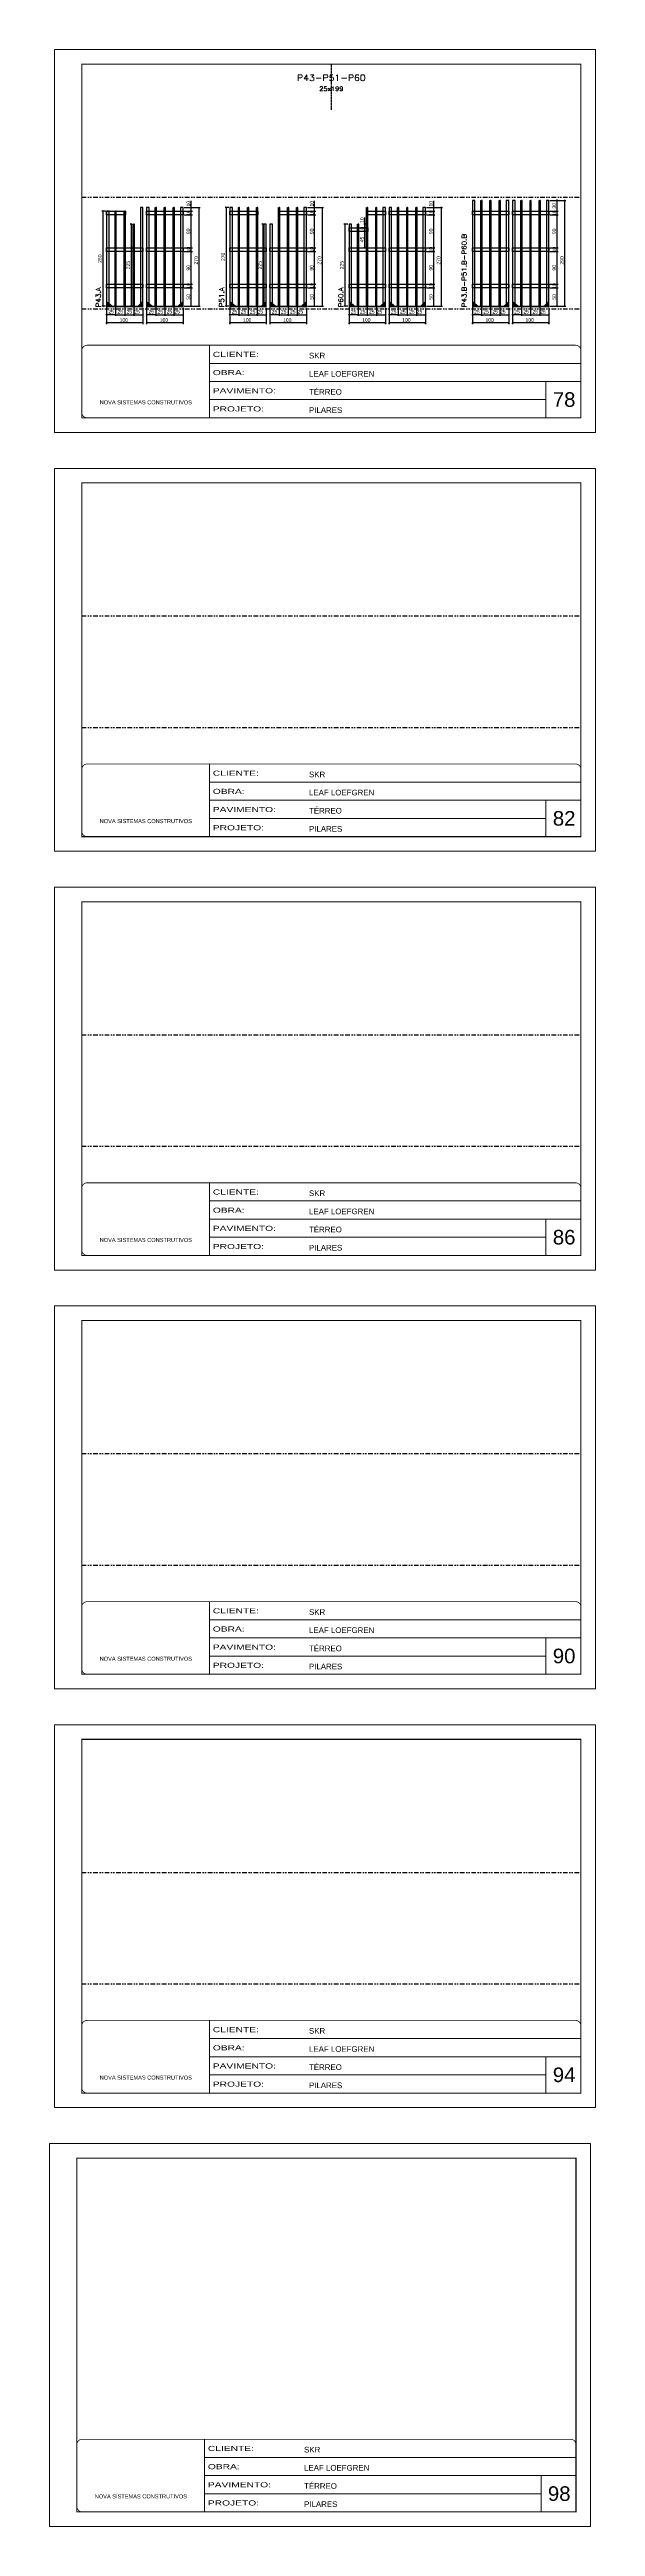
# Model space of a CAD drawing. Extents: x 14400 to 27878, y -21631 to 6985.
# Drawn here: x 15985 to 17483, y -21631 to -14838 of the extents above; entities that cross this region are included whole.
import ezdxf
from ezdxf.enums import TextEntityAlignment as Align

# ---------------------------------------------------------------- set-up
doc = ezdxf.new("R2010")
doc.units = 0
for name, pattern in [('CONTINUO', [0]), ('DASHED', [0.75, 0.5, -0.25]), ('DIVIDE2', [0.625, 0.25, -0.125, 0, -0.125, 0, -0.125]), ('HIDDEN', [0.375, 0.25, -0.125])]:
    doc.linetypes.add(name, pattern=pattern)
for name, color, linetype, lineweight in [('CARIMBO', 255, 'Continuous', 9), ('Folhas', 255, 'Continuous', 9), ('Madeira', 126, 'Continuous', 18), ('Sarr 2.2x7', 40, 'Continuous', 9), ('SARRAFO DE PRESSAO', 251, 'DASHED', 9), ('Texto Seção', 7, 'Continuous', 15)]:
    doc.layers.add(name, color=color, linetype=linetype, lineweight=lineweight)
for name, color, linetype in [('COTA', 241, 'Continuous'), ('Nível', 160, 'Continuous'), ('SARR_2.2x10', 60, 'Continuous'), ('SARR_3.5x7', 81, 'Continuous'), ('SARR_7x7', 40, 'Continuous'), ('Texto de Titulo', 7, 'Continuous'), ('Texto Qtd Sarr', 242, 'Continuous')]:
    doc.layers.add(name, color=color, linetype=linetype)
doc.styles.add('ARIAL', font='arial.ttf')
doc.styles.add('COTA TECNICA', font='techl___.ttf', dxfattribs={"height": 10})
doc.styles.add('REGUA-120', font='ROMANS.shx', dxfattribs={"height": 15})
doc.styles.add('ROMANS', font='romans.shx')
doc.styles.add('Tecnologia', font='')
doc.styles.get('Tecnologia').set_extended_font_data('Forgotten Futurist')
doc.dimstyles.new('PAINEL', dxfattribs={"dimtxt": 10, "dimasz": 3, "dimexe": 3, "dimexo": 3, "dimgap": 3, "dimtad": 1, "dimdec": 1, "dimzin": 12, "dimdsep": 46, "dimtxsty": 'COTA TECNICA', "dimblk1": 'OBLIQUE', "dimblk2": 'OBLIQUE', "dimsah": 1, "dimcen": 0.9, "dimclrd": 4, "dimclre": 4, "dimclrt": 240, "dimadec": 1, "dimazin": 3, "dimtfac": 1, "dimtdec": 1, "dimtmove": 0, "dimatfit": 3, "dimfxl": 1, "dimtolj": 1, "dimtzin": 12, "dimarcsym": 0})

# ---------------------------------------------------------------- blocks, each defined once
blk = doc.blocks.new('9999999999')
at = {"color": 30, "linetype": 'CONTINUO'}
for p, q in [((98564.6, 34230.2), (98564.6, 34429.4)), ((98564.6, 34379.6), (99584, 34379.6)), ((98564.6, 34329.8), (99488, 34329.8)), ((99584, 34329.8), (99488, 34329.8)), ((99488, 34329.8), (99488, 34230.2)), ((98564.6, 34280), (99488, 34280))]:
    blk.add_line(p, q, dxfattribs=at)
at = {"color": 30, "linetype": 'CONTINUO', "const_width": 2}
blk.add_lwpolyline([(99584, 34230.2), (99584, 34414.4, 0.414214), (99569, 34429.4), (98229, 34429.4, 0.414214), (98214, 34414.4), (98214, 34245.2, 0.414214), (98229, 34230.2), (99584, 34230.2)], format="xyb", dxfattribs=at)
at = {"layer": 'Folhas'}
blk.add_lwpolyline([(98139, 34190.2), (99624, 34190.2), (99624, 35240.2), (98139, 35240.2)], close=True, dxfattribs=at)
at = {"layer": 'Folhas', "color": 30, "const_width": 3}
blk.add_lwpolyline([(98214, 34230.2), (99584, 34230.2), (99584, 35200.2), (98214, 35200.2)], close=True, dxfattribs=at)
at = {"color": 7, "linetype": 'Continuous', "ltscale": 5, "style": 'ARIAL'}
for s, height, p in [('SKR', 15.48, (98837.7, 34393.1)), ('TÉRREO', 15.48, (98837.7, 34293.5)), ('LEAF LOEFGREN', 15.483, (98837.7, 34343.3)), ('NOVA SISTEMAS CONSTRUTIVOS', 11.059, (98263.2, 34267.2)), ('PILARES', 15.48, (98837.7, 34243.7))]:
    blk.add_text(s, height=height, dxfattribs=at).set_placement(p)
at = {"layer": 'Folhas', "color": 7, "style": 'Tecnologia', "width": 1.5}
for s, p in [('CLIENTE:', (98573.7, 34397.2)), ('OBRA:', (98573.7, 34347.3)), ('PAVIMENTO:', (98573.7, 34297.5)), ('PROJETO:', (98573.7, 34247.7))]:
    blk.add_text(s, height=14, dxfattribs=at).set_placement(p)
blk = doc.blocks.new('titulo1')
at = {"layer": 'Defpoints', "color": 252, "linetype": 'HIDDEN', "ltscale": 2}
blk.add_line((0, 0), (0, 125), dxfattribs=at)
at = {"layer": 'Defpoints', "style": 'ROMANS', "oblique": 15}
blk.add_attdef('FOLHA', text='', height=10, dxfattribs=at).set_placement((0, 15.6), align=Align.MIDDLE_CENTER)
at = {"layer": 'Texto Qtd Sarr', "color": 3, "style": 'ROMANS', "oblique": 15}
for tag, height, p in [('TITULO', 17, (0, 71.4)), ('SEÇÃO', 12, (0, 41.5))]:
    blk.add_attdef(tag, text='', height=height, dxfattribs=at).set_placement(p, align=Align.MIDDLE_CENTER)
blk = doc.blocks.new('_Oblique')
at = {"color": 0, "linetype": 'ByBlock', "lineweight": -2}
blk.add_line((-0.5, -0.5), (0.5, 0.5), dxfattribs=at)
blk = doc.blocks.new('*D3453')
at = {"layer": 'COTA', "color": 4, "lineweight": -2, "transparency": 16777216}
for p, q in [((17255.5, -15559.9), (17255.5, -15591.1)), ((17355.5, -15588.1), (17255.5, -15588.1)), ((17355.5, -15559.9), (17355.5, -15591.1))]:
    blk.add_line(p, q, dxfattribs=at)
at = {"layer": 'Defpoints', "color": 0, "transparency": 16777216}
for p in [(17255.5, -15556.9), (17255.5, -15588.1), (17355.5, -15556.9)]:
    blk.add_point(p, dxfattribs=at)
at = {"layer": 'COTA', "color": 4, "lineweight": -2, "transparency": 16777216, "xscale": 3, "yscale": 3, "zscale": 3, "rotation": 180}
blk.add_blockref('_Oblique', (17255.5, -15588.1), dxfattribs=at)
at = {"layer": 'COTA', "color": 4, "lineweight": -2, "transparency": 16777216, "xscale": 3, "yscale": 3, "zscale": 3}
blk.add_blockref('_Oblique', (17355.5, -15588.1), dxfattribs=at)
at = {"layer": 'COTA', "color": 240, "transparency": 16777216, "insert": (17303, -15580), "char_height": 10, "attachment_point": 5, "style": 'COTA TECNICA'}
blk.add_mtext('\\A1;100', dxfattribs=at)
blk = doc.blocks.new('*D3454')
at = {"layer": 'COTA', "color": 4, "lineweight": -2, "transparency": 16777216}
for p, q in [((17255.5, -15544.7), (17255.5, -15568.4)), ((17280.5, -15544.7), (17280.5, -15568.4)), ((17280.5, -15565.4), (17255.5, -15565.4))]:
    blk.add_line(p, q, dxfattribs=at)
at = {"layer": 'Defpoints', "color": 0, "transparency": 16777216}
for p in [(17255.5, -15541.7), (17280.5, -15541.7), (17255.5, -15565.4)]:
    blk.add_point(p, dxfattribs=at)
at = {"layer": 'COTA', "color": 4, "lineweight": -2, "transparency": 16777216, "xscale": 3, "yscale": 3, "zscale": 3, "rotation": 180}
blk.add_blockref('_Oblique', (17255.5, -15565.4), dxfattribs=at)
at = {"layer": 'COTA', "color": 4, "lineweight": -2, "transparency": 16777216, "xscale": 3, "yscale": 3, "zscale": 3}
blk.add_blockref('_Oblique', (17280.5, -15565.4), dxfattribs=at)
at = {"layer": 'COTA', "color": 240, "transparency": 16777216, "insert": (17268, -15557.3), "char_height": 10, "attachment_point": 5, "style": 'COTA TECNICA'}
blk.add_mtext('\\A1;25', dxfattribs=at)
blk = doc.blocks.new('*D3455')
at = {"layer": 'COTA', "color": 4, "lineweight": -2, "transparency": 16777216}
for p, q in [((17330.5, -15544.7), (17330.5, -15568.4)), ((17355.5, -15546.9), (17355.5, -15568.4)), ((17330.5, -15565.4), (17355.5, -15565.4))]:
    blk.add_line(p, q, dxfattribs=at)
at = {"layer": 'Defpoints', "color": 0, "transparency": 16777216}
for p in [(17330.5, -15541.7), (17355.5, -15543.9), (17355.5, -15565.4)]:
    blk.add_point(p, dxfattribs=at)
at = {"layer": 'COTA', "color": 4, "lineweight": -2, "transparency": 16777216, "xscale": 3, "yscale": 3, "zscale": 3, "rotation": 180}
blk.add_blockref('_Oblique', (17330.5, -15565.4), dxfattribs=at)
at = {"layer": 'COTA', "color": 4, "lineweight": -2, "transparency": 16777216, "xscale": 3, "yscale": 3, "zscale": 3}
blk.add_blockref('_Oblique', (17355.5, -15565.4), dxfattribs=at)
at = {"layer": 'COTA', "color": 240, "transparency": 16777216, "insert": (17339, -15557.3), "char_height": 10, "attachment_point": 5, "style": 'COTA TECNICA'}
blk.add_mtext('\\A1;25', dxfattribs=at)
blk = doc.blocks.new('*D3456')
at = {"layer": 'COTA', "color": 4, "lineweight": -2, "transparency": 16777216}
for p, q in [((17280.5, -15544.7), (17280.5, -15568.4)), ((17305.5, -15544.7), (17305.5, -15568.4)), ((17280.5, -15565.4), (17305.5, -15565.4))]:
    blk.add_line(p, q, dxfattribs=at)
at = {"layer": 'Defpoints', "color": 0, "transparency": 16777216}
for p in [(17280.5, -15541.7), (17305.5, -15541.7), (17305.5, -15565.4)]:
    blk.add_point(p, dxfattribs=at)
at = {"layer": 'COTA', "color": 4, "lineweight": -2, "transparency": 16777216, "xscale": 3, "yscale": 3, "zscale": 3, "rotation": 180}
blk.add_blockref('_Oblique', (17280.5, -15565.4), dxfattribs=at)
at = {"layer": 'COTA', "color": 4, "lineweight": -2, "transparency": 16777216, "xscale": 3, "yscale": 3, "zscale": 3}
blk.add_blockref('_Oblique', (17305.5, -15565.4), dxfattribs=at)
at = {"layer": 'COTA', "color": 240, "transparency": 16777216, "insert": (17293, -15557.3), "char_height": 10, "attachment_point": 5, "style": 'COTA TECNICA'}
blk.add_mtext('\\A1;25', dxfattribs=at)
blk = doc.blocks.new('*D3457')
at = {"layer": 'COTA', "color": 4, "lineweight": -2, "transparency": 16777216}
for p, q in [((17358.5, -15491.7), (17381.2, -15491.7)), ((17358.5, -15541.7), (17381.2, -15541.7)), ((17378.2, -15541.7), (17378.2, -15491.7))]:
    blk.add_line(p, q, dxfattribs=at)
at = {"layer": 'Defpoints', "color": 0, "transparency": 16777216}
for p in [(17355.5, -15491.7), (17355.5, -15541.7), (17378.2, -15491.7)]:
    blk.add_point(p, dxfattribs=at)
at = {"layer": 'COTA', "color": 4, "lineweight": -2, "transparency": 16777216, "xscale": 3, "yscale": 3, "zscale": 3}
for p, rotation in [((17378.2, -15491.7), 90), ((17378.2, -15541.7), 270)]:
    blk.add_blockref('_Oblique', p, dxfattribs=dict(at, rotation=rotation))
at = {"layer": 'COTA', "color": 240, "transparency": 16777216, "insert": (17370.1, -15516.7), "char_height": 10, "attachment_point": 5, "rotation": 90, "style": 'COTA TECNICA'}
blk.add_mtext('\\A1;50', dxfattribs=at)
blk = doc.blocks.new('*D3458')
at = {"layer": 'COTA', "color": 4, "lineweight": -2, "transparency": 16777216}
for p, q in [((17305.5, -15544.7), (17305.5, -15568.4)), ((17330.5, -15544.7), (17330.5, -15568.4)), ((17305.5, -15565.4), (17330.5, -15565.4))]:
    blk.add_line(p, q, dxfattribs=at)
at = {"layer": 'Defpoints', "color": 0, "transparency": 16777216}
for p in [(17305.5, -15541.7), (17330.5, -15541.7), (17330.5, -15565.4)]:
    blk.add_point(p, dxfattribs=at)
at = {"layer": 'COTA', "color": 4, "lineweight": -2, "transparency": 16777216, "xscale": 3, "yscale": 3, "zscale": 3, "rotation": 180}
blk.add_blockref('_Oblique', (17305.5, -15565.4), dxfattribs=at)
at = {"layer": 'COTA', "color": 4, "lineweight": -2, "transparency": 16777216, "xscale": 3, "yscale": 3, "zscale": 3}
blk.add_blockref('_Oblique', (17330.5, -15565.4), dxfattribs=at)
at = {"layer": 'COTA', "color": 240, "transparency": 16777216, "insert": (17318, -15557.3), "char_height": 10, "attachment_point": 5, "style": 'COTA TECNICA'}
blk.add_mtext('\\A1;25', dxfattribs=at)
blk = doc.blocks.new('*D3459')
at = {"layer": 'COTA', "color": 4, "lineweight": -2, "transparency": 16777216}
for p, q in [((17358.5, -15481.7), (17381.2, -15481.7)), ((17378.2, -15491.7), (17378.2, -15481.7)), ((17358.5, -15491.7), (17381.2, -15491.7))]:
    blk.add_line(p, q, dxfattribs=at)
at = {"layer": 'Defpoints', "color": 0, "transparency": 16777216}
for p in [(17355.5, -15481.7), (17378.2, -15481.7), (17355.5, -15491.7)]:
    blk.add_point(p, dxfattribs=at)
at = {"layer": 'COTA', "color": 4, "lineweight": -2, "transparency": 16777216, "xscale": 3, "yscale": 3, "zscale": 3}
for p, rotation in [((17378.2, -15481.7), 90), ((17378.2, -15491.7), 270)]:
    blk.add_blockref('_Oblique', p, dxfattribs=dict(at, rotation=rotation))
at = {"layer": 'COTA', "color": 240, "transparency": 16777216, "insert": (17370.1, -15486.7), "char_height": 10, "attachment_point": 5, "rotation": 90, "style": 'COTA TECNICA'}
blk.add_mtext('\\A1;10', dxfattribs=at)
blk = doc.blocks.new('*D3460')
at = {"layer": 'COTA', "color": 4, "lineweight": -2, "transparency": 16777216}
for p, q in [((17358.5, -15391.7), (17381.2, -15391.7)), ((17378.2, -15481.7), (17378.2, -15391.7)), ((17358.5, -15481.7), (17381.2, -15481.7))]:
    blk.add_line(p, q, dxfattribs=at)
at = {"layer": 'Defpoints', "color": 0, "transparency": 16777216}
for p in [(17355.5, -15391.7), (17378.2, -15391.7), (17355.5, -15481.7)]:
    blk.add_point(p, dxfattribs=at)
at = {"layer": 'COTA', "color": 4, "lineweight": -2, "transparency": 16777216, "xscale": 3, "yscale": 3, "zscale": 3}
for p, rotation in [((17378.2, -15391.7), 90), ((17378.2, -15481.7), 270)]:
    blk.add_blockref('_Oblique', p, dxfattribs=dict(at, rotation=rotation))
at = {"layer": 'COTA', "color": 240, "transparency": 16777216, "insert": (17370.1, -15436.7), "char_height": 10, "attachment_point": 5, "rotation": 90, "style": 'COTA TECNICA'}
blk.add_mtext('\\A1;90', dxfattribs=at)
blk = doc.blocks.new('*D3461')
at = {"layer": 'COTA', "color": 4, "lineweight": -2, "transparency": 16777216}
for p, q in [((17358.5, -15381.7), (17381.2, -15381.7)), ((17358.5, -15391.7), (17381.2, -15391.7)), ((17378.2, -15391.7), (17378.2, -15381.7))]:
    blk.add_line(p, q, dxfattribs=at)
at = {"layer": 'Defpoints', "color": 0, "transparency": 16777216}
for p in [(17355.5, -15381.7), (17355.5, -15391.7), (17378.2, -15381.7)]:
    blk.add_point(p, dxfattribs=at)
at = {"layer": 'COTA', "color": 4, "lineweight": -2, "transparency": 16777216, "xscale": 3, "yscale": 3, "zscale": 3}
for p, rotation in [((17378.2, -15381.7), 90), ((17378.2, -15391.7), 270)]:
    blk.add_blockref('_Oblique', p, dxfattribs=dict(at, rotation=rotation))
at = {"layer": 'COTA', "color": 240, "transparency": 16777216, "insert": (17370.1, -15386.7), "char_height": 10, "attachment_point": 5, "rotation": 90, "style": 'COTA TECNICA'}
blk.add_mtext('\\A1;10', dxfattribs=at)
blk = doc.blocks.new('*D3462')
at = {"layer": 'COTA', "color": 4, "lineweight": -2, "transparency": 16777216}
for p, q in [((17358.5, -15291.8), (17381.2, -15291.8)), ((17378.2, -15381.7), (17378.2, -15291.8)), ((17358.5, -15381.7), (17381.2, -15381.7))]:
    blk.add_line(p, q, dxfattribs=at)
at = {"layer": 'Defpoints', "color": 0, "transparency": 16777216}
for p in [(17355.5, -15291.8), (17378.2, -15291.8), (17355.5, -15381.7)]:
    blk.add_point(p, dxfattribs=at)
at = {"layer": 'COTA', "color": 4, "lineweight": -2, "transparency": 16777216, "xscale": 3, "yscale": 3, "zscale": 3}
for p, rotation in [((17378.2, -15291.8), 90), ((17378.2, -15381.7), 270)]:
    blk.add_blockref('_Oblique', p, dxfattribs=dict(at, rotation=rotation))
at = {"layer": 'COTA', "color": 240, "transparency": 16777216, "insert": (17370.1, -15336.7), "char_height": 10, "attachment_point": 5, "rotation": 90, "style": 'COTA TECNICA'}
blk.add_mtext('\\A1;90', dxfattribs=at)
blk = doc.blocks.new('*D3463')
at = {"layer": 'COTA', "color": 4, "lineweight": -2, "transparency": 16777216}
for p, q in [((17358.5, -15281.7), (17381.2, -15281.7)), ((17378.2, -15291.7), (17378.2, -15281.7)), ((17358.5, -15291.7), (17381.2, -15291.7))]:
    blk.add_line(p, q, dxfattribs=at)
at = {"layer": 'Defpoints', "color": 0, "transparency": 16777216}
for p in [(17355.5, -15281.7), (17378.2, -15281.7), (17355.5, -15291.7)]:
    blk.add_point(p, dxfattribs=at)
at = {"layer": 'COTA', "color": 4, "lineweight": -2, "transparency": 16777216, "xscale": 3, "yscale": 3, "zscale": 3}
for p, rotation in [((17378.2, -15281.7), 90), ((17378.2, -15291.7), 270)]:
    blk.add_blockref('_Oblique', p, dxfattribs=dict(at, rotation=rotation))
at = {"layer": 'COTA', "color": 240, "transparency": 16777216, "insert": (17370.1, -15286.7), "char_height": 10, "attachment_point": 5, "rotation": 90, "style": 'COTA TECNICA'}
blk.add_mtext('\\A1;10', dxfattribs=at)
blk = doc.blocks.new('*D3464')
at = {"layer": 'COTA', "color": 4, "lineweight": -2, "transparency": 16777216}
for p, q in [((17358.5, -15251.8), (17402.5, -15251.8)), ((17399.5, -15541.8), (17399.5, -15251.8)), ((17358.5, -15541.8), (17402.5, -15541.8))]:
    blk.add_line(p, q, dxfattribs=at)
at = {"layer": 'Defpoints', "color": 0, "transparency": 16777216}
for p in [(17355.5, -15251.8), (17399.5, -15251.8), (17355.5, -15541.8)]:
    blk.add_point(p, dxfattribs=at)
at = {"layer": 'COTA', "color": 4, "lineweight": -2, "transparency": 16777216, "xscale": 3, "yscale": 3, "zscale": 3}
for p, rotation in [((17399.5, -15251.8), 90), ((17399.5, -15541.8), 270)]:
    blk.add_blockref('_Oblique', p, dxfattribs=dict(at, rotation=rotation))
at = {"layer": 'COTA', "color": 240, "transparency": 16777216, "insert": (17391.3, -15416.5), "char_height": 10, "attachment_point": 5, "rotation": 90, "style": 'COTA TECNICA'}
blk.add_mtext('\\A1;290', dxfattribs=at)
blk = doc.blocks.new('*D3465')
at = {"layer": 'COTA', "color": 4, "lineweight": -2, "transparency": 16777216}
for p, q in [((17145.5, -15559.9), (17145.5, -15591.1)), ((17245.5, -15588.1), (17145.5, -15588.1)), ((17245.5, -15559.9), (17245.5, -15591.1))]:
    blk.add_line(p, q, dxfattribs=at)
at = {"layer": 'Defpoints', "color": 0, "transparency": 16777216}
for p in [(17145.5, -15556.9), (17145.5, -15588.1), (17245.5, -15556.9)]:
    blk.add_point(p, dxfattribs=at)
at = {"layer": 'COTA', "color": 4, "lineweight": -2, "transparency": 16777216, "xscale": 3, "yscale": 3, "zscale": 3, "rotation": 180}
blk.add_blockref('_Oblique', (17145.5, -15588.1), dxfattribs=at)
at = {"layer": 'COTA', "color": 4, "lineweight": -2, "transparency": 16777216, "xscale": 3, "yscale": 3, "zscale": 3}
blk.add_blockref('_Oblique', (17245.5, -15588.1), dxfattribs=at)
at = {"layer": 'COTA', "color": 240, "transparency": 16777216, "insert": (17193, -15580), "char_height": 10, "attachment_point": 5, "style": 'COTA TECNICA'}
blk.add_mtext('\\A1;100', dxfattribs=at)
blk = doc.blocks.new('*D3466')
at = {"layer": 'COTA', "color": 4, "lineweight": -2, "transparency": 16777216}
for p, q in [((17145.5, -15544.7), (17145.5, -15568.4)), ((17170.5, -15544.7), (17170.5, -15568.4)), ((17170.5, -15565.4), (17145.5, -15565.4))]:
    blk.add_line(p, q, dxfattribs=at)
at = {"layer": 'Defpoints', "color": 0, "transparency": 16777216}
for p in [(17145.5, -15541.7), (17170.5, -15541.7), (17145.5, -15565.4)]:
    blk.add_point(p, dxfattribs=at)
at = {"layer": 'COTA', "color": 4, "lineweight": -2, "transparency": 16777216, "xscale": 3, "yscale": 3, "zscale": 3, "rotation": 180}
blk.add_blockref('_Oblique', (17145.5, -15565.4), dxfattribs=at)
at = {"layer": 'COTA', "color": 4, "lineweight": -2, "transparency": 16777216, "xscale": 3, "yscale": 3, "zscale": 3}
blk.add_blockref('_Oblique', (17170.5, -15565.4), dxfattribs=at)
at = {"layer": 'COTA', "color": 240, "transparency": 16777216, "insert": (17158, -15557.3), "char_height": 10, "attachment_point": 5, "style": 'COTA TECNICA'}
blk.add_mtext('\\A1;25', dxfattribs=at)
blk = doc.blocks.new('*D3467')
at = {"layer": 'COTA', "color": 4, "lineweight": -2, "transparency": 16777216}
for p, q in [((17220.5, -15544.7), (17220.5, -15568.4)), ((17245.5, -15546.9), (17245.5, -15568.4)), ((17220.5, -15565.4), (17245.5, -15565.4))]:
    blk.add_line(p, q, dxfattribs=at)
at = {"layer": 'Defpoints', "color": 0, "transparency": 16777216}
for p in [(17220.5, -15541.7), (17245.5, -15543.9), (17245.5, -15565.4)]:
    blk.add_point(p, dxfattribs=at)
at = {"layer": 'COTA', "color": 4, "lineweight": -2, "transparency": 16777216, "xscale": 3, "yscale": 3, "zscale": 3, "rotation": 180}
blk.add_blockref('_Oblique', (17220.5, -15565.4), dxfattribs=at)
at = {"layer": 'COTA', "color": 4, "lineweight": -2, "transparency": 16777216, "xscale": 3, "yscale": 3, "zscale": 3}
blk.add_blockref('_Oblique', (17245.5, -15565.4), dxfattribs=at)
at = {"layer": 'COTA', "color": 240, "transparency": 16777216, "insert": (17229, -15557.3), "char_height": 10, "attachment_point": 5, "style": 'COTA TECNICA'}
blk.add_mtext('\\A1;25', dxfattribs=at)
blk = doc.blocks.new('*D3468')
at = {"layer": 'COTA', "color": 4, "lineweight": -2, "transparency": 16777216}
for p, q in [((17170.5, -15544.7), (17170.5, -15568.4)), ((17195.5, -15544.7), (17195.5, -15568.4)), ((17170.5, -15565.4), (17195.5, -15565.4))]:
    blk.add_line(p, q, dxfattribs=at)
at = {"layer": 'Defpoints', "color": 0, "transparency": 16777216}
for p in [(17170.5, -15541.7), (17195.5, -15541.7), (17195.5, -15565.4)]:
    blk.add_point(p, dxfattribs=at)
at = {"layer": 'COTA', "color": 4, "lineweight": -2, "transparency": 16777216, "xscale": 3, "yscale": 3, "zscale": 3, "rotation": 180}
blk.add_blockref('_Oblique', (17170.5, -15565.4), dxfattribs=at)
at = {"layer": 'COTA', "color": 4, "lineweight": -2, "transparency": 16777216, "xscale": 3, "yscale": 3, "zscale": 3}
blk.add_blockref('_Oblique', (17195.5, -15565.4), dxfattribs=at)
at = {"layer": 'COTA', "color": 240, "transparency": 16777216, "insert": (17183, -15557.3), "char_height": 10, "attachment_point": 5, "style": 'COTA TECNICA'}
blk.add_mtext('\\A1;25', dxfattribs=at)
blk = doc.blocks.new('*D3469')
at = {"layer": 'COTA', "color": 4, "lineweight": -2, "transparency": 16777216}
for p, q in [((17195.5, -15544.7), (17195.5, -15568.4)), ((17220.5, -15544.7), (17220.5, -15568.4)), ((17195.5, -15565.4), (17220.5, -15565.4))]:
    blk.add_line(p, q, dxfattribs=at)
at = {"layer": 'Defpoints', "color": 0, "transparency": 16777216}
for p in [(17195.5, -15541.7), (17220.5, -15541.7), (17220.5, -15565.4)]:
    blk.add_point(p, dxfattribs=at)
at = {"layer": 'COTA', "color": 4, "lineweight": -2, "transparency": 16777216, "xscale": 3, "yscale": 3, "zscale": 3, "rotation": 180}
blk.add_blockref('_Oblique', (17195.5, -15565.4), dxfattribs=at)
at = {"layer": 'COTA', "color": 4, "lineweight": -2, "transparency": 16777216, "xscale": 3, "yscale": 3, "zscale": 3}
blk.add_blockref('_Oblique', (17220.5, -15565.4), dxfattribs=at)
at = {"layer": 'COTA', "color": 240, "transparency": 16777216, "insert": (17208, -15557.3), "char_height": 10, "attachment_point": 5, "style": 'COTA TECNICA'}
blk.add_mtext('\\A1;25', dxfattribs=at)
blk = doc.blocks.new('*D3470')
at = {"layer": 'COTA', "color": 4, "lineweight": -2, "transparency": 16777216}
for p, q in [((17358.5, -15251.8), (17381.2, -15251.8)), ((17358.5, -15281.8), (17381.2, -15281.8)), ((17378.2, -15281.8), (17378.2, -15251.8))]:
    blk.add_line(p, q, dxfattribs=at)
at = {"layer": 'Defpoints', "color": 0, "transparency": 16777216}
for p in [(17355.5, -15251.8), (17355.5, -15281.8), (17378.2, -15251.8)]:
    blk.add_point(p, dxfattribs=at)
at = {"layer": 'COTA', "color": 4, "lineweight": -2, "transparency": 16777216, "xscale": 3, "yscale": 3, "zscale": 3}
for p, rotation in [((17378.2, -15251.8), 90), ((17378.2, -15281.8), 270)]:
    blk.add_blockref('_Oblique', p, dxfattribs=dict(at, rotation=rotation))
at = {"layer": 'COTA', "color": 240, "transparency": 16777216, "insert": (17370, -15266.8), "char_height": 10, "attachment_point": 5, "rotation": 90, "style": 'COTA TECNICA'}
blk.add_mtext('\\A1;30', dxfattribs=at)
blk = doc.blocks.new('*D3480')
at = {"layer": 'COTA', "color": 4, "lineweight": -2, "transparency": 16777216}
for p, q in [((16251.5, -15559.9), (16251.5, -15591.1)), ((16351.5, -15588.1), (16251.5, -15588.1)), ((16351.5, -15559.9), (16351.5, -15591.1))]:
    blk.add_line(p, q, dxfattribs=at)
at = {"layer": 'Defpoints', "color": 0, "transparency": 16777216}
for p in [(16251.5, -15556.9), (16251.5, -15588.1), (16351.5, -15556.9)]:
    blk.add_point(p, dxfattribs=at)
at = {"layer": 'COTA', "color": 4, "lineweight": -2, "transparency": 16777216, "xscale": 3, "yscale": 3, "zscale": 3, "rotation": 180}
blk.add_blockref('_Oblique', (16251.5, -15588.1), dxfattribs=at)
at = {"layer": 'COTA', "color": 4, "lineweight": -2, "transparency": 16777216, "xscale": 3, "yscale": 3, "zscale": 3}
blk.add_blockref('_Oblique', (16351.5, -15588.1), dxfattribs=at)
at = {"layer": 'COTA', "color": 240, "transparency": 16777216, "insert": (16299, -15580), "char_height": 10, "attachment_point": 5, "style": 'COTA TECNICA'}
blk.add_mtext('\\A1;100', dxfattribs=at)
blk = doc.blocks.new('*D3481')
at = {"layer": 'COTA', "color": 4, "lineweight": -2, "transparency": 16777216}
for p, q in [((16251.5, -15544.7), (16251.5, -15568.4)), ((16276.5, -15544.7), (16276.5, -15568.4)), ((16276.5, -15565.4), (16251.5, -15565.4))]:
    blk.add_line(p, q, dxfattribs=at)
at = {"layer": 'Defpoints', "color": 0, "transparency": 16777216}
for p in [(16251.5, -15541.7), (16276.5, -15541.7), (16251.5, -15565.4)]:
    blk.add_point(p, dxfattribs=at)
at = {"layer": 'COTA', "color": 4, "lineweight": -2, "transparency": 16777216, "xscale": 3, "yscale": 3, "zscale": 3, "rotation": 180}
blk.add_blockref('_Oblique', (16251.5, -15565.4), dxfattribs=at)
at = {"layer": 'COTA', "color": 4, "lineweight": -2, "transparency": 16777216, "xscale": 3, "yscale": 3, "zscale": 3}
blk.add_blockref('_Oblique', (16276.5, -15565.4), dxfattribs=at)
at = {"layer": 'COTA', "color": 240, "transparency": 16777216, "insert": (16264, -15557.3), "char_height": 10, "attachment_point": 5, "style": 'COTA TECNICA'}
blk.add_mtext('\\A1;25', dxfattribs=at)
blk = doc.blocks.new('*D3482')
at = {"layer": 'COTA', "color": 4, "lineweight": -2, "transparency": 16777216}
for p, q in [((16326.5, -15544.7), (16326.5, -15568.4)), ((16351.5, -15546.9), (16351.5, -15568.4)), ((16326.5, -15565.4), (16351.5, -15565.4))]:
    blk.add_line(p, q, dxfattribs=at)
at = {"layer": 'Defpoints', "color": 0, "transparency": 16777216}
for p in [(16326.5, -15541.7), (16351.5, -15543.9), (16351.5, -15565.4)]:
    blk.add_point(p, dxfattribs=at)
at = {"layer": 'COTA', "color": 4, "lineweight": -2, "transparency": 16777216, "xscale": 3, "yscale": 3, "zscale": 3, "rotation": 180}
blk.add_blockref('_Oblique', (16326.5, -15565.4), dxfattribs=at)
at = {"layer": 'COTA', "color": 4, "lineweight": -2, "transparency": 16777216, "xscale": 3, "yscale": 3, "zscale": 3}
blk.add_blockref('_Oblique', (16351.5, -15565.4), dxfattribs=at)
at = {"layer": 'COTA', "color": 240, "transparency": 16777216, "insert": (16335, -15557.3), "char_height": 10, "attachment_point": 5, "style": 'COTA TECNICA'}
blk.add_mtext('\\A1;25', dxfattribs=at)
blk = doc.blocks.new('*D3483')
at = {"layer": 'COTA', "color": 4, "lineweight": -2, "transparency": 16777216}
for p, q in [((16276.5, -15544.7), (16276.5, -15568.4)), ((16301.5, -15544.7), (16301.5, -15568.4)), ((16276.5, -15565.4), (16301.5, -15565.4))]:
    blk.add_line(p, q, dxfattribs=at)
at = {"layer": 'Defpoints', "color": 0, "transparency": 16777216}
for p in [(16276.5, -15541.7), (16301.5, -15541.7), (16301.5, -15565.4)]:
    blk.add_point(p, dxfattribs=at)
at = {"layer": 'COTA', "color": 4, "lineweight": -2, "transparency": 16777216, "xscale": 3, "yscale": 3, "zscale": 3, "rotation": 180}
blk.add_blockref('_Oblique', (16276.5, -15565.4), dxfattribs=at)
at = {"layer": 'COTA', "color": 4, "lineweight": -2, "transparency": 16777216, "xscale": 3, "yscale": 3, "zscale": 3}
blk.add_blockref('_Oblique', (16301.5, -15565.4), dxfattribs=at)
at = {"layer": 'COTA', "color": 240, "transparency": 16777216, "insert": (16289, -15557.3), "char_height": 10, "attachment_point": 5, "style": 'COTA TECNICA'}
blk.add_mtext('\\A1;25', dxfattribs=at)
blk = doc.blocks.new('*D3484')
at = {"layer": 'COTA', "color": 4, "lineweight": -2, "transparency": 16777216}
for p, q in [((16354.5, -15491.7), (16377.2, -15491.7)), ((16354.5, -15541.7), (16377.2, -15541.7)), ((16374.2, -15541.7), (16374.2, -15491.7))]:
    blk.add_line(p, q, dxfattribs=at)
at = {"layer": 'Defpoints', "color": 0, "transparency": 16777216}
for p in [(16351.5, -15491.7), (16351.5, -15541.7), (16374.2, -15491.7)]:
    blk.add_point(p, dxfattribs=at)
at = {"layer": 'COTA', "color": 4, "lineweight": -2, "transparency": 16777216, "xscale": 3, "yscale": 3, "zscale": 3}
for p, rotation in [((16374.2, -15491.7), 90), ((16374.2, -15541.7), 270)]:
    blk.add_blockref('_Oblique', p, dxfattribs=dict(at, rotation=rotation))
at = {"layer": 'COTA', "color": 240, "transparency": 16777216, "insert": (16366.1, -15516.7), "char_height": 10, "attachment_point": 5, "rotation": 90, "style": 'COTA TECNICA'}
blk.add_mtext('\\A1;50', dxfattribs=at)
blk = doc.blocks.new('*D3485')
at = {"layer": 'COTA', "color": 4, "lineweight": -2, "transparency": 16777216}
for p, q in [((16301.5, -15544.7), (16301.5, -15568.4)), ((16326.5, -15544.7), (16326.5, -15568.4)), ((16301.5, -15565.4), (16326.5, -15565.4))]:
    blk.add_line(p, q, dxfattribs=at)
at = {"layer": 'Defpoints', "color": 0, "transparency": 16777216}
for p in [(16301.5, -15541.7), (16326.5, -15541.7), (16326.5, -15565.4)]:
    blk.add_point(p, dxfattribs=at)
at = {"layer": 'COTA', "color": 4, "lineweight": -2, "transparency": 16777216, "xscale": 3, "yscale": 3, "zscale": 3, "rotation": 180}
blk.add_blockref('_Oblique', (16301.5, -15565.4), dxfattribs=at)
at = {"layer": 'COTA', "color": 4, "lineweight": -2, "transparency": 16777216, "xscale": 3, "yscale": 3, "zscale": 3}
blk.add_blockref('_Oblique', (16326.5, -15565.4), dxfattribs=at)
at = {"layer": 'COTA', "color": 240, "transparency": 16777216, "insert": (16314, -15557.3), "char_height": 10, "attachment_point": 5, "style": 'COTA TECNICA'}
blk.add_mtext('\\A1;25', dxfattribs=at)
blk = doc.blocks.new('*D3486')
at = {"layer": 'COTA', "color": 4, "lineweight": -2, "transparency": 16777216}
for p, q in [((16354.5, -15481.7), (16377.2, -15481.7)), ((16374.2, -15491.7), (16374.2, -15481.7)), ((16354.5, -15491.7), (16377.2, -15491.7))]:
    blk.add_line(p, q, dxfattribs=at)
at = {"layer": 'Defpoints', "color": 0, "transparency": 16777216}
for p in [(16351.5, -15481.7), (16374.2, -15481.7), (16351.5, -15491.7)]:
    blk.add_point(p, dxfattribs=at)
at = {"layer": 'COTA', "color": 4, "lineweight": -2, "transparency": 16777216, "xscale": 3, "yscale": 3, "zscale": 3}
for p, rotation in [((16374.2, -15481.7), 90), ((16374.2, -15491.7), 270)]:
    blk.add_blockref('_Oblique', p, dxfattribs=dict(at, rotation=rotation))
at = {"layer": 'COTA', "color": 240, "transparency": 16777216, "insert": (16366.1, -15486.7), "char_height": 10, "attachment_point": 5, "rotation": 90, "style": 'COTA TECNICA'}
blk.add_mtext('\\A1;10', dxfattribs=at)
blk = doc.blocks.new('*D3487')
at = {"layer": 'COTA', "color": 4, "lineweight": -2, "transparency": 16777216}
for p, q in [((16354.5, -15391.7), (16377.2, -15391.7)), ((16374.2, -15481.7), (16374.2, -15391.7)), ((16354.5, -15481.7), (16377.2, -15481.7))]:
    blk.add_line(p, q, dxfattribs=at)
at = {"layer": 'Defpoints', "color": 0, "transparency": 16777216}
for p in [(16351.5, -15391.7), (16374.2, -15391.7), (16351.5, -15481.7)]:
    blk.add_point(p, dxfattribs=at)
at = {"layer": 'COTA', "color": 4, "lineweight": -2, "transparency": 16777216, "xscale": 3, "yscale": 3, "zscale": 3}
for p, rotation in [((16374.2, -15391.7), 90), ((16374.2, -15481.7), 270)]:
    blk.add_blockref('_Oblique', p, dxfattribs=dict(at, rotation=rotation))
at = {"layer": 'COTA', "color": 240, "transparency": 16777216, "insert": (16366.1, -15436.7), "char_height": 10, "attachment_point": 5, "rotation": 90, "style": 'COTA TECNICA'}
blk.add_mtext('\\A1;90', dxfattribs=at)
blk = doc.blocks.new('*D3488')
at = {"layer": 'COTA', "color": 4, "lineweight": -2, "transparency": 16777216}
for p, q in [((16354.5, -15381.7), (16377.2, -15381.7)), ((16354.5, -15391.7), (16377.2, -15391.7)), ((16374.2, -15391.7), (16374.2, -15381.7))]:
    blk.add_line(p, q, dxfattribs=at)
at = {"layer": 'Defpoints', "color": 0, "transparency": 16777216}
for p in [(16351.5, -15381.7), (16351.5, -15391.7), (16374.2, -15381.7)]:
    blk.add_point(p, dxfattribs=at)
at = {"layer": 'COTA', "color": 4, "lineweight": -2, "transparency": 16777216, "xscale": 3, "yscale": 3, "zscale": 3}
for p, rotation in [((16374.2, -15381.7), 90), ((16374.2, -15391.7), 270)]:
    blk.add_blockref('_Oblique', p, dxfattribs=dict(at, rotation=rotation))
at = {"layer": 'COTA', "color": 240, "transparency": 16777216, "insert": (16366.1, -15386.7), "char_height": 10, "attachment_point": 5, "rotation": 90, "style": 'COTA TECNICA'}
blk.add_mtext('\\A1;10', dxfattribs=at)
blk = doc.blocks.new('*D3471')
at = {"layer": 'COTA', "color": 4, "lineweight": -2, "transparency": 16777216}
for p, q in [((16354.5, -15291.8), (16377.2, -15291.8)), ((16374.2, -15381.7), (16374.2, -15291.8)), ((16354.5, -15381.7), (16377.2, -15381.7))]:
    blk.add_line(p, q, dxfattribs=at)
at = {"layer": 'Defpoints', "color": 0, "transparency": 16777216}
for p in [(16351.5, -15291.8), (16374.2, -15291.8), (16351.5, -15381.7)]:
    blk.add_point(p, dxfattribs=at)
at = {"layer": 'COTA', "color": 4, "lineweight": -2, "transparency": 16777216, "xscale": 3, "yscale": 3, "zscale": 3}
for p, rotation in [((16374.2, -15291.8), 90), ((16374.2, -15381.7), 270)]:
    blk.add_blockref('_Oblique', p, dxfattribs=dict(at, rotation=rotation))
at = {"layer": 'COTA', "color": 240, "transparency": 16777216, "insert": (16366.1, -15336.7), "char_height": 10, "attachment_point": 5, "rotation": 90, "style": 'COTA TECNICA'}
blk.add_mtext('\\A1;90', dxfattribs=at)
blk = doc.blocks.new('*D3472')
at = {"layer": 'COTA', "color": 4, "lineweight": -2, "transparency": 16777216}
for p, q in [((16354.5, -15281.7), (16377.2, -15281.7)), ((16374.2, -15291.7), (16374.2, -15281.7)), ((16354.5, -15291.7), (16377.2, -15291.7))]:
    blk.add_line(p, q, dxfattribs=at)
at = {"layer": 'Defpoints', "color": 0, "transparency": 16777216}
for p in [(16351.5, -15281.7), (16374.2, -15281.7), (16351.5, -15291.7)]:
    blk.add_point(p, dxfattribs=at)
at = {"layer": 'COTA', "color": 4, "lineweight": -2, "transparency": 16777216, "xscale": 3, "yscale": 3, "zscale": 3}
for p, rotation in [((16374.2, -15281.7), 90), ((16374.2, -15291.7), 270)]:
    blk.add_blockref('_Oblique', p, dxfattribs=dict(at, rotation=rotation))
at = {"layer": 'COTA', "color": 240, "transparency": 16777216, "insert": (16366.1, -15286.7), "char_height": 10, "attachment_point": 5, "rotation": 90, "style": 'COTA TECNICA'}
blk.add_mtext('\\A1;10', dxfattribs=at)
blk = doc.blocks.new('*D3473')
at = {"layer": 'COTA', "color": 4, "lineweight": -2, "transparency": 16777216}
for p, q in [((16354.5, -15271.8), (16398.4, -15271.8)), ((16395.4, -15541.8), (16395.4, -15271.8)), ((16354.5, -15541.8), (16398.4, -15541.8))]:
    blk.add_line(p, q, dxfattribs=at)
at = {"layer": 'Defpoints', "color": 0, "transparency": 16777216}
for p in [(16351.5, -15271.8), (16395.4, -15271.8), (16351.5, -15541.8)]:
    blk.add_point(p, dxfattribs=at)
at = {"layer": 'COTA', "color": 4, "lineweight": -2, "transparency": 16777216, "xscale": 3, "yscale": 3, "zscale": 3}
for p, rotation in [((16395.4, -15271.8), 90), ((16395.4, -15541.8), 270)]:
    blk.add_blockref('_Oblique', p, dxfattribs=dict(at, rotation=rotation))
at = {"layer": 'COTA', "color": 240, "transparency": 16777216, "insert": (16387.3, -15416.5), "char_height": 10, "attachment_point": 5, "rotation": 90, "style": 'COTA TECNICA'}
blk.add_mtext('\\A1;270', dxfattribs=at)
blk = doc.blocks.new('*D3474')
at = {"layer": 'COTA', "color": 4, "lineweight": -2, "transparency": 16777216}
for p, q in [((16141.5, -15559.9), (16141.5, -15591.1)), ((16241.5, -15588.1), (16141.5, -15588.1)), ((16241.5, -15559.9), (16241.5, -15591.1))]:
    blk.add_line(p, q, dxfattribs=at)
at = {"layer": 'Defpoints', "color": 0, "transparency": 16777216}
for p in [(16141.5, -15556.9), (16141.5, -15588.1), (16241.5, -15556.9)]:
    blk.add_point(p, dxfattribs=at)
at = {"layer": 'COTA', "color": 4, "lineweight": -2, "transparency": 16777216, "xscale": 3, "yscale": 3, "zscale": 3, "rotation": 180}
blk.add_blockref('_Oblique', (16141.5, -15588.1), dxfattribs=at)
at = {"layer": 'COTA', "color": 4, "lineweight": -2, "transparency": 16777216, "xscale": 3, "yscale": 3, "zscale": 3}
blk.add_blockref('_Oblique', (16241.5, -15588.1), dxfattribs=at)
at = {"layer": 'COTA', "color": 240, "transparency": 16777216, "insert": (16189, -15580), "char_height": 10, "attachment_point": 5, "style": 'COTA TECNICA'}
blk.add_mtext('\\A1;100', dxfattribs=at)
blk = doc.blocks.new('*D3475')
at = {"layer": 'COTA', "color": 4, "lineweight": -2, "transparency": 16777216}
for p, q in [((16141.5, -15544.7), (16141.5, -15568.4)), ((16166.5, -15544.7), (16166.5, -15568.4)), ((16166.5, -15565.4), (16141.5, -15565.4))]:
    blk.add_line(p, q, dxfattribs=at)
at = {"layer": 'Defpoints', "color": 0, "transparency": 16777216}
for p in [(16141.5, -15541.7), (16166.5, -15541.7), (16141.5, -15565.4)]:
    blk.add_point(p, dxfattribs=at)
at = {"layer": 'COTA', "color": 4, "lineweight": -2, "transparency": 16777216, "xscale": 3, "yscale": 3, "zscale": 3, "rotation": 180}
blk.add_blockref('_Oblique', (16141.5, -15565.4), dxfattribs=at)
at = {"layer": 'COTA', "color": 4, "lineweight": -2, "transparency": 16777216, "xscale": 3, "yscale": 3, "zscale": 3}
blk.add_blockref('_Oblique', (16166.5, -15565.4), dxfattribs=at)
at = {"layer": 'COTA', "color": 240, "transparency": 16777216, "insert": (16154, -15557.3), "char_height": 10, "attachment_point": 5, "style": 'COTA TECNICA'}
blk.add_mtext('\\A1;25', dxfattribs=at)
blk = doc.blocks.new('*D3476')
at = {"layer": 'COTA', "color": 4, "lineweight": -2, "transparency": 16777216}
for p, q in [((16216.5, -15544.7), (16216.5, -15568.4)), ((16241.5, -15546.9), (16241.5, -15568.4)), ((16216.5, -15565.4), (16241.5, -15565.4))]:
    blk.add_line(p, q, dxfattribs=at)
at = {"layer": 'Defpoints', "color": 0, "transparency": 16777216}
for p in [(16216.5, -15541.7), (16241.5, -15543.9), (16241.5, -15565.4)]:
    blk.add_point(p, dxfattribs=at)
at = {"layer": 'COTA', "color": 4, "lineweight": -2, "transparency": 16777216, "xscale": 3, "yscale": 3, "zscale": 3, "rotation": 180}
blk.add_blockref('_Oblique', (16216.5, -15565.4), dxfattribs=at)
at = {"layer": 'COTA', "color": 4, "lineweight": -2, "transparency": 16777216, "xscale": 3, "yscale": 3, "zscale": 3}
blk.add_blockref('_Oblique', (16241.5, -15565.4), dxfattribs=at)
at = {"layer": 'COTA', "color": 240, "transparency": 16777216, "insert": (16225, -15557.3), "char_height": 10, "attachment_point": 5, "style": 'COTA TECNICA'}
blk.add_mtext('\\A1;25', dxfattribs=at)
blk = doc.blocks.new('*D3477')
at = {"layer": 'COTA', "color": 4, "lineweight": -2, "transparency": 16777216}
for p, q in [((16166.5, -15544.7), (16166.5, -15568.4)), ((16191.5, -15544.7), (16191.5, -15568.4)), ((16166.5, -15565.4), (16191.5, -15565.4))]:
    blk.add_line(p, q, dxfattribs=at)
at = {"layer": 'Defpoints', "color": 0, "transparency": 16777216}
for p in [(16166.5, -15541.7), (16191.5, -15541.7), (16191.5, -15565.4)]:
    blk.add_point(p, dxfattribs=at)
at = {"layer": 'COTA', "color": 4, "lineweight": -2, "transparency": 16777216, "xscale": 3, "yscale": 3, "zscale": 3, "rotation": 180}
blk.add_blockref('_Oblique', (16166.5, -15565.4), dxfattribs=at)
at = {"layer": 'COTA', "color": 4, "lineweight": -2, "transparency": 16777216, "xscale": 3, "yscale": 3, "zscale": 3}
blk.add_blockref('_Oblique', (16191.5, -15565.4), dxfattribs=at)
at = {"layer": 'COTA', "color": 240, "transparency": 16777216, "insert": (16179, -15557.3), "char_height": 10, "attachment_point": 5, "style": 'COTA TECNICA'}
blk.add_mtext('\\A1;25', dxfattribs=at)
blk = doc.blocks.new('*D3478')
at = {"layer": 'COTA', "color": 4, "lineweight": -2, "transparency": 16777216}
for p, q in [((16191.5, -15544.7), (16191.5, -15568.4)), ((16216.5, -15544.7), (16216.5, -15568.4)), ((16191.5, -15565.4), (16216.5, -15565.4))]:
    blk.add_line(p, q, dxfattribs=at)
at = {"layer": 'Defpoints', "color": 0, "transparency": 16777216}
for p in [(16191.5, -15541.7), (16216.5, -15541.7), (16216.5, -15565.4)]:
    blk.add_point(p, dxfattribs=at)
at = {"layer": 'COTA', "color": 4, "lineweight": -2, "transparency": 16777216, "xscale": 3, "yscale": 3, "zscale": 3, "rotation": 180}
blk.add_blockref('_Oblique', (16191.5, -15565.4), dxfattribs=at)
at = {"layer": 'COTA', "color": 4, "lineweight": -2, "transparency": 16777216, "xscale": 3, "yscale": 3, "zscale": 3}
blk.add_blockref('_Oblique', (16216.5, -15565.4), dxfattribs=at)
at = {"layer": 'COTA', "color": 240, "transparency": 16777216, "insert": (16204, -15557.3), "char_height": 10, "attachment_point": 5, "style": 'COTA TECNICA'}
blk.add_mtext('\\A1;25', dxfattribs=at)
blk = doc.blocks.new('*D3479')
at = {"layer": 'COTA', "color": 4, "lineweight": -2, "transparency": 16777216}
for p, q in [((16354.5, -15271.8), (16377.2, -15271.8)), ((16354.5, -15281.8), (16377.2, -15281.8)), ((16374.2, -15271.8), (16374.2, -15253.3)), ((16374.2, -15281.8), (16374.2, -15271.8))]:
    blk.add_line(p, q, dxfattribs=at)
at = {"layer": 'Defpoints', "color": 0, "transparency": 16777216}
for p in [(16351.5, -15271.8), (16351.5, -15281.8), (16374.2, -15271.8)]:
    blk.add_point(p, dxfattribs=at)
at = {"layer": 'COTA', "color": 4, "lineweight": -2, "transparency": 16777216, "xscale": 3, "yscale": 3, "zscale": 3}
for p, rotation in [((16374.2, -15271.8), 90), ((16374.2, -15281.8), 270)]:
    blk.add_blockref('_Oblique', p, dxfattribs=dict(at, rotation=rotation))
at = {"layer": 'COTA', "color": 240, "transparency": 16777216, "insert": (16366.1, -15261), "char_height": 10, "attachment_point": 5, "rotation": 90, "style": 'COTA TECNICA'}
blk.add_mtext('\\A1;10', dxfattribs=at)
blk = doc.blocks.new('*D3489')
at = {"layer": 'COTA', "color": 4, "lineweight": -2, "transparency": 16777216}
for p, q in [((16138.5, -15281.8), (16128.3, -15281.8)), ((16131.3, -15281.8), (16131.3, -15541.7)), ((16138.5, -15541.7), (16128.3, -15541.7))]:
    blk.add_line(p, q, dxfattribs=at)
at = {"layer": 'Defpoints', "color": 0, "transparency": 16777216}
for p in [(16141.5, -15281.8), (16131.3, -15541.7), (16141.5, -15541.7)]:
    blk.add_point(p, dxfattribs=at)
at = {"layer": 'COTA', "color": 4, "lineweight": -2, "transparency": 16777216, "xscale": 3, "yscale": 3, "zscale": 3}
for p, rotation in [((16131.3, -15281.8), 90), ((16131.3, -15541.7), 270)]:
    blk.add_blockref('_Oblique', p, dxfattribs=dict(at, rotation=rotation))
at = {"layer": 'COTA', "color": 240, "transparency": 16777216, "insert": (16123.2, -15411.7), "char_height": 10, "attachment_point": 5, "rotation": 90, "style": 'COTA TECNICA'}
blk.add_mtext('\\A1;260', dxfattribs=at)
blk = doc.blocks.new('*D3490')
at = {"layer": 'COTA', "color": 4, "lineweight": -2, "transparency": 16777216}
for p, q in [((16211.7, -15316.8), (16205.9, -15316.8)), ((16208.9, -15316.8), (16208.9, -15541.7)), ((16211.7, -15541.7), (16205.9, -15541.7))]:
    blk.add_line(p, q, dxfattribs=at)
at = {"layer": 'Defpoints', "color": 0, "transparency": 16777216}
for p in [(16214.7, -15316.8), (16208.9, -15541.7), (16214.7, -15541.7)]:
    blk.add_point(p, dxfattribs=at)
at = {"layer": 'COTA', "color": 4, "lineweight": -2, "transparency": 16777216, "xscale": 3, "yscale": 3, "zscale": 3}
for p, rotation in [((16208.9, -15316.8), 90), ((16208.9, -15541.7), 270)]:
    blk.add_blockref('_Oblique', p, dxfattribs=dict(at, rotation=rotation))
at = {"layer": 'COTA', "color": 240, "transparency": 16777216, "insert": (16200.8, -15429.2), "char_height": 10, "attachment_point": 5, "rotation": 90, "style": 'COTA TECNICA'}
blk.add_mtext('\\A1;225', dxfattribs=at)
blk = doc.blocks.new('*D3492')
at = {"layer": 'COTA', "color": 4, "lineweight": -2, "transparency": 16777216}
for p, q in [((16590, -15559.9), (16590, -15591.1)), ((16690, -15588.1), (16590, -15588.1)), ((16690, -15559.9), (16690, -15591.1))]:
    blk.add_line(p, q, dxfattribs=at)
at = {"layer": 'Defpoints', "color": 0, "transparency": 16777216}
for p in [(16590, -15556.9), (16590, -15588.1), (16690, -15556.9)]:
    blk.add_point(p, dxfattribs=at)
at = {"layer": 'COTA', "color": 4, "lineweight": -2, "transparency": 16777216, "xscale": 3, "yscale": 3, "zscale": 3, "rotation": 180}
blk.add_blockref('_Oblique', (16590, -15588.1), dxfattribs=at)
at = {"layer": 'COTA', "color": 4, "lineweight": -2, "transparency": 16777216, "xscale": 3, "yscale": 3, "zscale": 3}
blk.add_blockref('_Oblique', (16690, -15588.1), dxfattribs=at)
at = {"layer": 'COTA', "color": 240, "transparency": 16777216, "insert": (16637.5, -15580), "char_height": 10, "attachment_point": 5, "style": 'COTA TECNICA'}
blk.add_mtext('\\A1;100', dxfattribs=at)
blk = doc.blocks.new('*D3493')
at = {"layer": 'COTA', "color": 4, "lineweight": -2, "transparency": 16777216}
for p, q in [((16590, -15544.7), (16590, -15568.4)), ((16615, -15544.7), (16615, -15568.4)), ((16615, -15565.4), (16590, -15565.4))]:
    blk.add_line(p, q, dxfattribs=at)
at = {"layer": 'Defpoints', "color": 0, "transparency": 16777216}
for p in [(16590, -15541.7), (16615, -15541.7), (16590, -15565.4)]:
    blk.add_point(p, dxfattribs=at)
at = {"layer": 'COTA', "color": 4, "lineweight": -2, "transparency": 16777216, "xscale": 3, "yscale": 3, "zscale": 3, "rotation": 180}
blk.add_blockref('_Oblique', (16590, -15565.4), dxfattribs=at)
at = {"layer": 'COTA', "color": 4, "lineweight": -2, "transparency": 16777216, "xscale": 3, "yscale": 3, "zscale": 3}
blk.add_blockref('_Oblique', (16615, -15565.4), dxfattribs=at)
at = {"layer": 'COTA', "color": 240, "transparency": 16777216, "insert": (16602.5, -15557.3), "char_height": 10, "attachment_point": 5, "style": 'COTA TECNICA'}
blk.add_mtext('\\A1;25', dxfattribs=at)
blk = doc.blocks.new('*D3494')
at = {"layer": 'COTA', "color": 4, "lineweight": -2, "transparency": 16777216}
for p, q in [((16665, -15544.7), (16665, -15568.4)), ((16690, -15546.9), (16690, -15568.4)), ((16665, -15565.4), (16690, -15565.4))]:
    blk.add_line(p, q, dxfattribs=at)
at = {"layer": 'Defpoints', "color": 0, "transparency": 16777216}
for p in [(16665, -15541.7), (16690, -15543.9), (16690, -15565.4)]:
    blk.add_point(p, dxfattribs=at)
at = {"layer": 'COTA', "color": 4, "lineweight": -2, "transparency": 16777216, "xscale": 3, "yscale": 3, "zscale": 3, "rotation": 180}
blk.add_blockref('_Oblique', (16665, -15565.4), dxfattribs=at)
at = {"layer": 'COTA', "color": 4, "lineweight": -2, "transparency": 16777216, "xscale": 3, "yscale": 3, "zscale": 3}
blk.add_blockref('_Oblique', (16690, -15565.4), dxfattribs=at)
at = {"layer": 'COTA', "color": 240, "transparency": 16777216, "insert": (16673.5, -15557.3), "char_height": 10, "attachment_point": 5, "style": 'COTA TECNICA'}
blk.add_mtext('\\A1;25', dxfattribs=at)
blk = doc.blocks.new('*D3495')
at = {"layer": 'COTA', "color": 4, "lineweight": -2, "transparency": 16777216}
for p, q in [((16615, -15544.7), (16615, -15568.4)), ((16640, -15544.7), (16640, -15568.4)), ((16615, -15565.4), (16640, -15565.4))]:
    blk.add_line(p, q, dxfattribs=at)
at = {"layer": 'Defpoints', "color": 0, "transparency": 16777216}
for p in [(16615, -15541.7), (16640, -15541.7), (16640, -15565.4)]:
    blk.add_point(p, dxfattribs=at)
at = {"layer": 'COTA', "color": 4, "lineweight": -2, "transparency": 16777216, "xscale": 3, "yscale": 3, "zscale": 3, "rotation": 180}
blk.add_blockref('_Oblique', (16615, -15565.4), dxfattribs=at)
at = {"layer": 'COTA', "color": 4, "lineweight": -2, "transparency": 16777216, "xscale": 3, "yscale": 3, "zscale": 3}
blk.add_blockref('_Oblique', (16640, -15565.4), dxfattribs=at)
at = {"layer": 'COTA', "color": 240, "transparency": 16777216, "insert": (16627.5, -15557.3), "char_height": 10, "attachment_point": 5, "style": 'COTA TECNICA'}
blk.add_mtext('\\A1;25', dxfattribs=at)
blk = doc.blocks.new('*D3496')
at = {"layer": 'COTA', "color": 4, "lineweight": -2, "transparency": 16777216}
for p, q in [((16693, -15491.7), (16715.7, -15491.7)), ((16693, -15541.7), (16715.7, -15541.7)), ((16712.7, -15541.7), (16712.7, -15491.7))]:
    blk.add_line(p, q, dxfattribs=at)
at = {"layer": 'Defpoints', "color": 0, "transparency": 16777216}
for p in [(16690, -15491.7), (16690, -15541.7), (16712.7, -15491.7)]:
    blk.add_point(p, dxfattribs=at)
at = {"layer": 'COTA', "color": 4, "lineweight": -2, "transparency": 16777216, "xscale": 3, "yscale": 3, "zscale": 3}
for p, rotation in [((16712.7, -15491.7), 90), ((16712.7, -15541.7), 270)]:
    blk.add_blockref('_Oblique', p, dxfattribs=dict(at, rotation=rotation))
at = {"layer": 'COTA', "color": 240, "transparency": 16777216, "insert": (16704.6, -15516.7), "char_height": 10, "attachment_point": 5, "rotation": 90, "style": 'COTA TECNICA'}
blk.add_mtext('\\A1;50', dxfattribs=at)
blk = doc.blocks.new('*D3497')
at = {"layer": 'COTA', "color": 4, "lineweight": -2, "transparency": 16777216}
for p, q in [((16640, -15544.7), (16640, -15568.4)), ((16665, -15544.7), (16665, -15568.4)), ((16640, -15565.4), (16665, -15565.4))]:
    blk.add_line(p, q, dxfattribs=at)
at = {"layer": 'Defpoints', "color": 0, "transparency": 16777216}
for p in [(16640, -15541.7), (16665, -15541.7), (16665, -15565.4)]:
    blk.add_point(p, dxfattribs=at)
at = {"layer": 'COTA', "color": 4, "lineweight": -2, "transparency": 16777216, "xscale": 3, "yscale": 3, "zscale": 3, "rotation": 180}
blk.add_blockref('_Oblique', (16640, -15565.4), dxfattribs=at)
at = {"layer": 'COTA', "color": 4, "lineweight": -2, "transparency": 16777216, "xscale": 3, "yscale": 3, "zscale": 3}
blk.add_blockref('_Oblique', (16665, -15565.4), dxfattribs=at)
at = {"layer": 'COTA', "color": 240, "transparency": 16777216, "insert": (16652.5, -15557.3), "char_height": 10, "attachment_point": 5, "style": 'COTA TECNICA'}
blk.add_mtext('\\A1;25', dxfattribs=at)
blk = doc.blocks.new('*D3498')
at = {"layer": 'COTA', "color": 4, "lineweight": -2, "transparency": 16777216}
for p, q in [((16693, -15481.7), (16715.7, -15481.7)), ((16712.7, -15491.7), (16712.7, -15481.7)), ((16693, -15491.7), (16715.7, -15491.7))]:
    blk.add_line(p, q, dxfattribs=at)
at = {"layer": 'Defpoints', "color": 0, "transparency": 16777216}
for p in [(16690, -15481.7), (16712.7, -15481.7), (16690, -15491.7)]:
    blk.add_point(p, dxfattribs=at)
at = {"layer": 'COTA', "color": 4, "lineweight": -2, "transparency": 16777216, "xscale": 3, "yscale": 3, "zscale": 3}
for p, rotation in [((16712.7, -15481.7), 90), ((16712.7, -15491.7), 270)]:
    blk.add_blockref('_Oblique', p, dxfattribs=dict(at, rotation=rotation))
at = {"layer": 'COTA', "color": 240, "transparency": 16777216, "insert": (16704.6, -15486.7), "char_height": 10, "attachment_point": 5, "rotation": 90, "style": 'COTA TECNICA'}
blk.add_mtext('\\A1;10', dxfattribs=at)
blk = doc.blocks.new('*D3499')
at = {"layer": 'COTA', "color": 4, "lineweight": -2, "transparency": 16777216}
for p, q in [((16693, -15391.7), (16715.7, -15391.7)), ((16712.7, -15481.7), (16712.7, -15391.7)), ((16693, -15481.7), (16715.7, -15481.7))]:
    blk.add_line(p, q, dxfattribs=at)
at = {"layer": 'Defpoints', "color": 0, "transparency": 16777216}
for p in [(16690, -15391.7), (16712.7, -15391.7), (16690, -15481.7)]:
    blk.add_point(p, dxfattribs=at)
at = {"layer": 'COTA', "color": 4, "lineweight": -2, "transparency": 16777216, "xscale": 3, "yscale": 3, "zscale": 3}
for p, rotation in [((16712.7, -15391.7), 90), ((16712.7, -15481.7), 270)]:
    blk.add_blockref('_Oblique', p, dxfattribs=dict(at, rotation=rotation))
at = {"layer": 'COTA', "color": 240, "transparency": 16777216, "insert": (16704.6, -15436.7), "char_height": 10, "attachment_point": 5, "rotation": 90, "style": 'COTA TECNICA'}
blk.add_mtext('\\A1;90', dxfattribs=at)
blk = doc.blocks.new('*D3500')
at = {"layer": 'COTA', "color": 4, "lineweight": -2, "transparency": 16777216}
for p, q in [((16693, -15381.7), (16715.7, -15381.7)), ((16693, -15391.7), (16715.7, -15391.7)), ((16712.7, -15391.7), (16712.7, -15381.7))]:
    blk.add_line(p, q, dxfattribs=at)
at = {"layer": 'Defpoints', "color": 0, "transparency": 16777216}
for p in [(16690, -15381.7), (16690, -15391.7), (16712.7, -15381.7)]:
    blk.add_point(p, dxfattribs=at)
at = {"layer": 'COTA', "color": 4, "lineweight": -2, "transparency": 16777216, "xscale": 3, "yscale": 3, "zscale": 3}
for p, rotation in [((16712.7, -15381.7), 90), ((16712.7, -15391.7), 270)]:
    blk.add_blockref('_Oblique', p, dxfattribs=dict(at, rotation=rotation))
at = {"layer": 'COTA', "color": 240, "transparency": 16777216, "insert": (16704.6, -15386.7), "char_height": 10, "attachment_point": 5, "rotation": 90, "style": 'COTA TECNICA'}
blk.add_mtext('\\A1;10', dxfattribs=at)
blk = doc.blocks.new('*D3501')
at = {"layer": 'COTA', "color": 4, "lineweight": -2, "transparency": 16777216}
for p, q in [((16693, -15291.8), (16715.7, -15291.8)), ((16712.7, -15381.7), (16712.7, -15291.8)), ((16693, -15381.7), (16715.7, -15381.7))]:
    blk.add_line(p, q, dxfattribs=at)
at = {"layer": 'Defpoints', "color": 0, "transparency": 16777216}
for p in [(16690, -15291.8), (16712.7, -15291.8), (16690, -15381.7)]:
    blk.add_point(p, dxfattribs=at)
at = {"layer": 'COTA', "color": 4, "lineweight": -2, "transparency": 16777216, "xscale": 3, "yscale": 3, "zscale": 3}
for p, rotation in [((16712.7, -15291.8), 90), ((16712.7, -15381.7), 270)]:
    blk.add_blockref('_Oblique', p, dxfattribs=dict(at, rotation=rotation))
at = {"layer": 'COTA', "color": 240, "transparency": 16777216, "insert": (16704.6, -15336.7), "char_height": 10, "attachment_point": 5, "rotation": 90, "style": 'COTA TECNICA'}
blk.add_mtext('\\A1;90', dxfattribs=at)
blk = doc.blocks.new('*D3502')
at = {"layer": 'COTA', "color": 4, "lineweight": -2, "transparency": 16777216}
for p, q in [((16693, -15281.7), (16715.7, -15281.7)), ((16712.7, -15291.7), (16712.7, -15281.7)), ((16693, -15291.7), (16715.7, -15291.7))]:
    blk.add_line(p, q, dxfattribs=at)
at = {"layer": 'Defpoints', "color": 0, "transparency": 16777216}
for p in [(16690, -15281.7), (16712.7, -15281.7), (16690, -15291.7)]:
    blk.add_point(p, dxfattribs=at)
at = {"layer": 'COTA', "color": 4, "lineweight": -2, "transparency": 16777216, "xscale": 3, "yscale": 3, "zscale": 3}
for p, rotation in [((16712.7, -15281.7), 90), ((16712.7, -15291.7), 270)]:
    blk.add_blockref('_Oblique', p, dxfattribs=dict(at, rotation=rotation))
at = {"layer": 'COTA', "color": 240, "transparency": 16777216, "insert": (16704.6, -15286.7), "char_height": 10, "attachment_point": 5, "rotation": 90, "style": 'COTA TECNICA'}
blk.add_mtext('\\A1;10', dxfattribs=at)
blk = doc.blocks.new('*D3503')
at = {"layer": 'COTA', "color": 4, "lineweight": -2, "transparency": 16777216}
for p, q in [((16693, -15271.8), (16736.9, -15271.8)), ((16733.9, -15541.8), (16733.9, -15271.8)), ((16693, -15541.8), (16736.9, -15541.8))]:
    blk.add_line(p, q, dxfattribs=at)
at = {"layer": 'Defpoints', "color": 0, "transparency": 16777216}
for p in [(16690, -15271.8), (16733.9, -15271.8), (16690, -15541.8)]:
    blk.add_point(p, dxfattribs=at)
at = {"layer": 'COTA', "color": 4, "lineweight": -2, "transparency": 16777216, "xscale": 3, "yscale": 3, "zscale": 3}
for p, rotation in [((16733.9, -15271.8), 90), ((16733.9, -15541.8), 270)]:
    blk.add_blockref('_Oblique', p, dxfattribs=dict(at, rotation=rotation))
at = {"layer": 'COTA', "color": 240, "transparency": 16777216, "insert": (16725.8, -15416.5), "char_height": 10, "attachment_point": 5, "rotation": 90, "style": 'COTA TECNICA'}
blk.add_mtext('\\A1;270', dxfattribs=at)
blk = doc.blocks.new('*D3504')
at = {"layer": 'COTA', "color": 4, "lineweight": -2, "transparency": 16777216}
for p, q in [((16480, -15559.9), (16480, -15591.1)), ((16580, -15588.1), (16480, -15588.1)), ((16580, -15559.9), (16580, -15591.1))]:
    blk.add_line(p, q, dxfattribs=at)
at = {"layer": 'Defpoints', "color": 0, "transparency": 16777216}
for p in [(16480, -15556.9), (16480, -15588.1), (16580, -15556.9)]:
    blk.add_point(p, dxfattribs=at)
at = {"layer": 'COTA', "color": 4, "lineweight": -2, "transparency": 16777216, "xscale": 3, "yscale": 3, "zscale": 3, "rotation": 180}
blk.add_blockref('_Oblique', (16480, -15588.1), dxfattribs=at)
at = {"layer": 'COTA', "color": 4, "lineweight": -2, "transparency": 16777216, "xscale": 3, "yscale": 3, "zscale": 3}
blk.add_blockref('_Oblique', (16580, -15588.1), dxfattribs=at)
at = {"layer": 'COTA', "color": 240, "transparency": 16777216, "insert": (16527.5, -15580), "char_height": 10, "attachment_point": 5, "style": 'COTA TECNICA'}
blk.add_mtext('\\A1;100', dxfattribs=at)
blk = doc.blocks.new('*D3505')
at = {"layer": 'COTA', "color": 4, "lineweight": -2, "transparency": 16777216}
for p, q in [((16480, -15544.7), (16480, -15568.4)), ((16505, -15544.7), (16505, -15568.4)), ((16505, -15565.4), (16480, -15565.4))]:
    blk.add_line(p, q, dxfattribs=at)
at = {"layer": 'Defpoints', "color": 0, "transparency": 16777216}
for p in [(16480, -15541.7), (16505, -15541.7), (16480, -15565.4)]:
    blk.add_point(p, dxfattribs=at)
at = {"layer": 'COTA', "color": 4, "lineweight": -2, "transparency": 16777216, "xscale": 3, "yscale": 3, "zscale": 3, "rotation": 180}
blk.add_blockref('_Oblique', (16480, -15565.4), dxfattribs=at)
at = {"layer": 'COTA', "color": 4, "lineweight": -2, "transparency": 16777216, "xscale": 3, "yscale": 3, "zscale": 3}
blk.add_blockref('_Oblique', (16505, -15565.4), dxfattribs=at)
at = {"layer": 'COTA', "color": 240, "transparency": 16777216, "insert": (16492.5, -15557.3), "char_height": 10, "attachment_point": 5, "style": 'COTA TECNICA'}
blk.add_mtext('\\A1;25', dxfattribs=at)
blk = doc.blocks.new('*D3506')
at = {"layer": 'COTA', "color": 4, "lineweight": -2, "transparency": 16777216}
for p, q in [((16555, -15544.7), (16555, -15568.4)), ((16580, -15546.9), (16580, -15568.4)), ((16555, -15565.4), (16580, -15565.4))]:
    blk.add_line(p, q, dxfattribs=at)
at = {"layer": 'Defpoints', "color": 0, "transparency": 16777216}
for p in [(16555, -15541.7), (16580, -15543.9), (16580, -15565.4)]:
    blk.add_point(p, dxfattribs=at)
at = {"layer": 'COTA', "color": 4, "lineweight": -2, "transparency": 16777216, "xscale": 3, "yscale": 3, "zscale": 3, "rotation": 180}
blk.add_blockref('_Oblique', (16555, -15565.4), dxfattribs=at)
at = {"layer": 'COTA', "color": 4, "lineweight": -2, "transparency": 16777216, "xscale": 3, "yscale": 3, "zscale": 3}
blk.add_blockref('_Oblique', (16580, -15565.4), dxfattribs=at)
at = {"layer": 'COTA', "color": 240, "transparency": 16777216, "insert": (16563.5, -15557.3), "char_height": 10, "attachment_point": 5, "style": 'COTA TECNICA'}
blk.add_mtext('\\A1;25', dxfattribs=at)
blk = doc.blocks.new('*D3507')
at = {"layer": 'COTA', "color": 4, "lineweight": -2, "transparency": 16777216}
for p, q in [((16505, -15544.7), (16505, -15568.4)), ((16530, -15544.7), (16530, -15568.4)), ((16505, -15565.4), (16530, -15565.4))]:
    blk.add_line(p, q, dxfattribs=at)
at = {"layer": 'Defpoints', "color": 0, "transparency": 16777216}
for p in [(16505, -15541.7), (16530, -15541.7), (16530, -15565.4)]:
    blk.add_point(p, dxfattribs=at)
at = {"layer": 'COTA', "color": 4, "lineweight": -2, "transparency": 16777216, "xscale": 3, "yscale": 3, "zscale": 3, "rotation": 180}
blk.add_blockref('_Oblique', (16505, -15565.4), dxfattribs=at)
at = {"layer": 'COTA', "color": 4, "lineweight": -2, "transparency": 16777216, "xscale": 3, "yscale": 3, "zscale": 3}
blk.add_blockref('_Oblique', (16530, -15565.4), dxfattribs=at)
at = {"layer": 'COTA', "color": 240, "transparency": 16777216, "insert": (16517.5, -15557.3), "char_height": 10, "attachment_point": 5, "style": 'COTA TECNICA'}
blk.add_mtext('\\A1;25', dxfattribs=at)
blk = doc.blocks.new('*D3508')
at = {"layer": 'COTA', "color": 4, "lineweight": -2, "transparency": 16777216}
for p, q in [((16530, -15544.7), (16530, -15568.4)), ((16555, -15544.7), (16555, -15568.4)), ((16530, -15565.4), (16555, -15565.4))]:
    blk.add_line(p, q, dxfattribs=at)
at = {"layer": 'Defpoints', "color": 0, "transparency": 16777216}
for p in [(16530, -15541.7), (16555, -15541.7), (16555, -15565.4)]:
    blk.add_point(p, dxfattribs=at)
at = {"layer": 'COTA', "color": 4, "lineweight": -2, "transparency": 16777216, "xscale": 3, "yscale": 3, "zscale": 3, "rotation": 180}
blk.add_blockref('_Oblique', (16530, -15565.4), dxfattribs=at)
at = {"layer": 'COTA', "color": 4, "lineweight": -2, "transparency": 16777216, "xscale": 3, "yscale": 3, "zscale": 3}
blk.add_blockref('_Oblique', (16555, -15565.4), dxfattribs=at)
at = {"layer": 'COTA', "color": 240, "transparency": 16777216, "insert": (16542.5, -15557.3), "char_height": 10, "attachment_point": 5, "style": 'COTA TECNICA'}
blk.add_mtext('\\A1;25', dxfattribs=at)
blk = doc.blocks.new('*D3509')
at = {"layer": 'COTA', "color": 4, "lineweight": -2, "transparency": 16777216}
for p, q in [((16693, -15271.8), (16715.7, -15271.8)), ((16693, -15281.8), (16715.7, -15281.8)), ((16712.7, -15271.8), (16712.7, -15253.3)), ((16712.7, -15281.8), (16712.7, -15271.8))]:
    blk.add_line(p, q, dxfattribs=at)
at = {"layer": 'Defpoints', "color": 0, "transparency": 16777216}
for p in [(16690, -15271.8), (16690, -15281.8), (16712.7, -15271.8)]:
    blk.add_point(p, dxfattribs=at)
at = {"layer": 'COTA', "color": 4, "lineweight": -2, "transparency": 16777216, "xscale": 3, "yscale": 3, "zscale": 3}
for p, rotation in [((16712.7, -15271.8), 90), ((16712.7, -15281.8), 270)]:
    blk.add_blockref('_Oblique', p, dxfattribs=dict(at, rotation=rotation))
at = {"layer": 'COTA', "color": 240, "transparency": 16777216, "insert": (16704.6, -15261), "char_height": 10, "attachment_point": 5, "rotation": 90, "style": 'COTA TECNICA'}
blk.add_mtext('\\A1;10', dxfattribs=at)
blk = doc.blocks.new('*D3510')
at = {"layer": 'COTA', "color": 4, "lineweight": -2, "transparency": 16777216}
for p, q in [((16477, -15271.8), (16466.8, -15271.8)), ((16469.8, -15271.8), (16469.8, -15541.7)), ((16477, -15541.7), (16466.8, -15541.7))]:
    blk.add_line(p, q, dxfattribs=at)
at = {"layer": 'Defpoints', "color": 0, "transparency": 16777216}
for p in [(16480, -15271.8), (16469.8, -15541.7), (16480, -15541.7)]:
    blk.add_point(p, dxfattribs=at)
at = {"layer": 'COTA', "color": 4, "lineweight": -2, "transparency": 16777216, "xscale": 3, "yscale": 3, "zscale": 3}
for p, rotation in [((16469.8, -15271.8), 90), ((16469.8, -15541.7), 270)]:
    blk.add_blockref('_Oblique', p, dxfattribs=dict(at, rotation=rotation))
at = {"layer": 'COTA', "color": 240, "transparency": 16777216, "insert": (16461.7, -15406.7), "char_height": 10, "attachment_point": 5, "rotation": 90, "style": 'COTA TECNICA'}
blk.add_mtext('\\A1;270', dxfattribs=at)
blk = doc.blocks.new('*D3511')
at = {"layer": 'COTA', "color": 4, "lineweight": -2, "transparency": 16777216}
for p, q in [((16570, -15316.8), (16567.6, -15316.8)), ((16570.6, -15316.8), (16570.6, -15541.7)), ((16570, -15541.7), (16567.6, -15541.7))]:
    blk.add_line(p, q, dxfattribs=at)
at = {"layer": 'Defpoints', "color": 0, "transparency": 16777216}
for p in [(16573, -15316.8), (16570.6, -15541.7), (16573, -15541.7)]:
    blk.add_point(p, dxfattribs=at)
at = {"layer": 'COTA', "color": 4, "lineweight": -2, "transparency": 16777216, "xscale": 3, "yscale": 3, "zscale": 3}
for p, rotation in [((16570.6, -15316.8), 90), ((16570.6, -15541.7), 270)]:
    blk.add_blockref('_Oblique', p, dxfattribs=dict(at, rotation=rotation))
at = {"layer": 'COTA', "color": 240, "transparency": 16777216, "insert": (16562.5, -15429.2), "char_height": 10, "attachment_point": 5, "rotation": 90, "style": 'COTA TECNICA'}
blk.add_mtext('\\A1;225', dxfattribs=at)
blk = doc.blocks.new('*D3517')
at = {"layer": 'COTA', "color": 4, "lineweight": -2, "transparency": 16777216}
for p, q in [((16917, -15559.9), (16917, -15591.1)), ((17017, -15588.1), (16917, -15588.1)), ((17017, -15559.9), (17017, -15591.1))]:
    blk.add_line(p, q, dxfattribs=at)
at = {"layer": 'Defpoints', "color": 0, "transparency": 16777216}
for p in [(16917, -15556.9), (16917, -15588.1), (17017, -15556.9)]:
    blk.add_point(p, dxfattribs=at)
at = {"layer": 'COTA', "color": 4, "lineweight": -2, "transparency": 16777216, "xscale": 3, "yscale": 3, "zscale": 3, "rotation": 180}
blk.add_blockref('_Oblique', (16917, -15588.1), dxfattribs=at)
at = {"layer": 'COTA', "color": 4, "lineweight": -2, "transparency": 16777216, "xscale": 3, "yscale": 3, "zscale": 3}
blk.add_blockref('_Oblique', (17017, -15588.1), dxfattribs=at)
at = {"layer": 'COTA', "color": 240, "transparency": 16777216, "insert": (16964.5, -15580), "char_height": 10, "attachment_point": 5, "style": 'COTA TECNICA'}
blk.add_mtext('\\A1;100', dxfattribs=at)
blk = doc.blocks.new('*D3518')
at = {"layer": 'COTA', "color": 4, "lineweight": -2, "transparency": 16777216}
for p, q in [((16917, -15544.7), (16917, -15568.4)), ((16942, -15544.7), (16942, -15568.4)), ((16942, -15565.4), (16917, -15565.4))]:
    blk.add_line(p, q, dxfattribs=at)
at = {"layer": 'Defpoints', "color": 0, "transparency": 16777216}
for p in [(16917, -15541.7), (16942, -15541.7), (16917, -15565.4)]:
    blk.add_point(p, dxfattribs=at)
at = {"layer": 'COTA', "color": 4, "lineweight": -2, "transparency": 16777216, "xscale": 3, "yscale": 3, "zscale": 3, "rotation": 180}
blk.add_blockref('_Oblique', (16917, -15565.4), dxfattribs=at)
at = {"layer": 'COTA', "color": 4, "lineweight": -2, "transparency": 16777216, "xscale": 3, "yscale": 3, "zscale": 3}
blk.add_blockref('_Oblique', (16942, -15565.4), dxfattribs=at)
at = {"layer": 'COTA', "color": 240, "transparency": 16777216, "insert": (16929.5, -15557.3), "char_height": 10, "attachment_point": 5, "style": 'COTA TECNICA'}
blk.add_mtext('\\A1;25', dxfattribs=at)
blk = doc.blocks.new('*D3519')
at = {"layer": 'COTA', "color": 4, "lineweight": -2, "transparency": 16777216}
for p, q in [((16992, -15544.7), (16992, -15568.4)), ((17017, -15546.9), (17017, -15568.4)), ((16992, -15565.4), (17017, -15565.4))]:
    blk.add_line(p, q, dxfattribs=at)
at = {"layer": 'Defpoints', "color": 0, "transparency": 16777216}
for p in [(16992, -15541.7), (17017, -15543.9), (17017, -15565.4)]:
    blk.add_point(p, dxfattribs=at)
at = {"layer": 'COTA', "color": 4, "lineweight": -2, "transparency": 16777216, "xscale": 3, "yscale": 3, "zscale": 3, "rotation": 180}
blk.add_blockref('_Oblique', (16992, -15565.4), dxfattribs=at)
at = {"layer": 'COTA', "color": 4, "lineweight": -2, "transparency": 16777216, "xscale": 3, "yscale": 3, "zscale": 3}
blk.add_blockref('_Oblique', (17017, -15565.4), dxfattribs=at)
at = {"layer": 'COTA', "color": 240, "transparency": 16777216, "insert": (17000.5, -15557.3), "char_height": 10, "attachment_point": 5, "style": 'COTA TECNICA'}
blk.add_mtext('\\A1;25', dxfattribs=at)
blk = doc.blocks.new('*D3520')
at = {"layer": 'COTA', "color": 4, "lineweight": -2, "transparency": 16777216}
for p, q in [((16942, -15544.7), (16942, -15568.4)), ((16967, -15544.7), (16967, -15568.4)), ((16942, -15565.4), (16967, -15565.4))]:
    blk.add_line(p, q, dxfattribs=at)
at = {"layer": 'Defpoints', "color": 0, "transparency": 16777216}
for p in [(16942, -15541.7), (16967, -15541.7), (16967, -15565.4)]:
    blk.add_point(p, dxfattribs=at)
at = {"layer": 'COTA', "color": 4, "lineweight": -2, "transparency": 16777216, "xscale": 3, "yscale": 3, "zscale": 3, "rotation": 180}
blk.add_blockref('_Oblique', (16942, -15565.4), dxfattribs=at)
at = {"layer": 'COTA', "color": 4, "lineweight": -2, "transparency": 16777216, "xscale": 3, "yscale": 3, "zscale": 3}
blk.add_blockref('_Oblique', (16967, -15565.4), dxfattribs=at)
at = {"layer": 'COTA', "color": 240, "transparency": 16777216, "insert": (16954.5, -15557.3), "char_height": 10, "attachment_point": 5, "style": 'COTA TECNICA'}
blk.add_mtext('\\A1;25', dxfattribs=at)
blk = doc.blocks.new('*D3521')
at = {"layer": 'COTA', "color": 4, "lineweight": -2, "transparency": 16777216}
for p, q in [((17020, -15491.7), (17042.7, -15491.7)), ((17020, -15541.7), (17042.7, -15541.7)), ((17039.7, -15541.7), (17039.7, -15491.7))]:
    blk.add_line(p, q, dxfattribs=at)
at = {"layer": 'Defpoints', "color": 0, "transparency": 16777216}
for p in [(17017, -15491.7), (17017, -15541.7), (17039.7, -15491.7)]:
    blk.add_point(p, dxfattribs=at)
at = {"layer": 'COTA', "color": 4, "lineweight": -2, "transparency": 16777216, "xscale": 3, "yscale": 3, "zscale": 3}
for p, rotation in [((17039.7, -15491.7), 90), ((17039.7, -15541.7), 270)]:
    blk.add_blockref('_Oblique', p, dxfattribs=dict(at, rotation=rotation))
at = {"layer": 'COTA', "color": 240, "transparency": 16777216, "insert": (17031.6, -15516.7), "char_height": 10, "attachment_point": 5, "rotation": 90, "style": 'COTA TECNICA'}
blk.add_mtext('\\A1;50', dxfattribs=at)
blk = doc.blocks.new('*D3522')
at = {"layer": 'COTA', "color": 4, "lineweight": -2, "transparency": 16777216}
for p, q in [((16967, -15544.7), (16967, -15568.4)), ((16992, -15544.7), (16992, -15568.4)), ((16967, -15565.4), (16992, -15565.4))]:
    blk.add_line(p, q, dxfattribs=at)
at = {"layer": 'Defpoints', "color": 0, "transparency": 16777216}
for p in [(16967, -15541.7), (16992, -15541.7), (16992, -15565.4)]:
    blk.add_point(p, dxfattribs=at)
at = {"layer": 'COTA', "color": 4, "lineweight": -2, "transparency": 16777216, "xscale": 3, "yscale": 3, "zscale": 3, "rotation": 180}
blk.add_blockref('_Oblique', (16967, -15565.4), dxfattribs=at)
at = {"layer": 'COTA', "color": 4, "lineweight": -2, "transparency": 16777216, "xscale": 3, "yscale": 3, "zscale": 3}
blk.add_blockref('_Oblique', (16992, -15565.4), dxfattribs=at)
at = {"layer": 'COTA', "color": 240, "transparency": 16777216, "insert": (16979.5, -15557.3), "char_height": 10, "attachment_point": 5, "style": 'COTA TECNICA'}
blk.add_mtext('\\A1;25', dxfattribs=at)
blk = doc.blocks.new('*D3523')
at = {"layer": 'COTA', "color": 4, "lineweight": -2, "transparency": 16777216}
for p, q in [((17020, -15481.7), (17042.7, -15481.7)), ((17039.7, -15491.7), (17039.7, -15481.7)), ((17020, -15491.7), (17042.7, -15491.7))]:
    blk.add_line(p, q, dxfattribs=at)
at = {"layer": 'Defpoints', "color": 0, "transparency": 16777216}
for p in [(17017, -15481.7), (17039.7, -15481.7), (17017, -15491.7)]:
    blk.add_point(p, dxfattribs=at)
at = {"layer": 'COTA', "color": 4, "lineweight": -2, "transparency": 16777216, "xscale": 3, "yscale": 3, "zscale": 3}
for p, rotation in [((17039.7, -15481.7), 90), ((17039.7, -15491.7), 270)]:
    blk.add_blockref('_Oblique', p, dxfattribs=dict(at, rotation=rotation))
at = {"layer": 'COTA', "color": 240, "transparency": 16777216, "insert": (17031.6, -15486.7), "char_height": 10, "attachment_point": 5, "rotation": 90, "style": 'COTA TECNICA'}
blk.add_mtext('\\A1;10', dxfattribs=at)
blk = doc.blocks.new('*D3524')
at = {"layer": 'COTA', "color": 4, "lineweight": -2, "transparency": 16777216}
for p, q in [((17020, -15391.7), (17042.7, -15391.7)), ((17039.7, -15481.7), (17039.7, -15391.7)), ((17020, -15481.7), (17042.7, -15481.7))]:
    blk.add_line(p, q, dxfattribs=at)
at = {"layer": 'Defpoints', "color": 0, "transparency": 16777216}
for p in [(17017, -15391.7), (17039.7, -15391.7), (17017, -15481.7)]:
    blk.add_point(p, dxfattribs=at)
at = {"layer": 'COTA', "color": 4, "lineweight": -2, "transparency": 16777216, "xscale": 3, "yscale": 3, "zscale": 3}
for p, rotation in [((17039.7, -15391.7), 90), ((17039.7, -15481.7), 270)]:
    blk.add_blockref('_Oblique', p, dxfattribs=dict(at, rotation=rotation))
at = {"layer": 'COTA', "color": 240, "transparency": 16777216, "insert": (17031.6, -15436.7), "char_height": 10, "attachment_point": 5, "rotation": 90, "style": 'COTA TECNICA'}
blk.add_mtext('\\A1;90', dxfattribs=at)
blk = doc.blocks.new('*D3525')
at = {"layer": 'COTA', "color": 4, "lineweight": -2, "transparency": 16777216}
for p, q in [((17020, -15381.7), (17042.7, -15381.7)), ((17020, -15391.7), (17042.7, -15391.7)), ((17039.7, -15391.7), (17039.7, -15381.7))]:
    blk.add_line(p, q, dxfattribs=at)
at = {"layer": 'Defpoints', "color": 0, "transparency": 16777216}
for p in [(17017, -15381.7), (17017, -15391.7), (17039.7, -15381.7)]:
    blk.add_point(p, dxfattribs=at)
at = {"layer": 'COTA', "color": 4, "lineweight": -2, "transparency": 16777216, "xscale": 3, "yscale": 3, "zscale": 3}
for p, rotation in [((17039.7, -15381.7), 90), ((17039.7, -15391.7), 270)]:
    blk.add_blockref('_Oblique', p, dxfattribs=dict(at, rotation=rotation))
at = {"layer": 'COTA', "color": 240, "transparency": 16777216, "insert": (17031.6, -15386.7), "char_height": 10, "attachment_point": 5, "rotation": 90, "style": 'COTA TECNICA'}
blk.add_mtext('\\A1;10', dxfattribs=at)
blk = doc.blocks.new('*D3526')
at = {"layer": 'COTA', "color": 4, "lineweight": -2, "transparency": 16777216}
for p, q in [((17020, -15271.8), (17063.9, -15271.8)), ((17060.9, -15541.8), (17060.9, -15271.8)), ((17020, -15541.8), (17063.9, -15541.8))]:
    blk.add_line(p, q, dxfattribs=at)
at = {"layer": 'Defpoints', "color": 0, "transparency": 16777216}
for p in [(17017, -15271.8), (17060.9, -15271.8), (17017, -15541.8)]:
    blk.add_point(p, dxfattribs=at)
at = {"layer": 'COTA', "color": 4, "lineweight": -2, "transparency": 16777216, "xscale": 3, "yscale": 3, "zscale": 3}
for p, rotation in [((17060.9, -15271.8), 90), ((17060.9, -15541.8), 270)]:
    blk.add_blockref('_Oblique', p, dxfattribs=dict(at, rotation=rotation))
at = {"layer": 'COTA', "color": 240, "transparency": 16777216, "insert": (17052.8, -15416.5), "char_height": 10, "attachment_point": 5, "rotation": 90, "style": 'COTA TECNICA'}
blk.add_mtext('\\A1;270', dxfattribs=at)
blk = doc.blocks.new('*D3512')
at = {"layer": 'COTA', "color": 4, "lineweight": -2, "transparency": 16777216}
for p, q in [((16807, -15559.9), (16807, -15591.1)), ((16907, -15588.1), (16807, -15588.1)), ((16907, -15559.9), (16907, -15591.1))]:
    blk.add_line(p, q, dxfattribs=at)
at = {"layer": 'Defpoints', "color": 0, "transparency": 16777216}
for p in [(16807, -15556.9), (16807, -15588.1), (16907, -15556.9)]:
    blk.add_point(p, dxfattribs=at)
at = {"layer": 'COTA', "color": 4, "lineweight": -2, "transparency": 16777216, "xscale": 3, "yscale": 3, "zscale": 3, "rotation": 180}
blk.add_blockref('_Oblique', (16807, -15588.1), dxfattribs=at)
at = {"layer": 'COTA', "color": 4, "lineweight": -2, "transparency": 16777216, "xscale": 3, "yscale": 3, "zscale": 3}
blk.add_blockref('_Oblique', (16907, -15588.1), dxfattribs=at)
at = {"layer": 'COTA', "color": 240, "transparency": 16777216, "insert": (16854.5, -15580), "char_height": 10, "attachment_point": 5, "style": 'COTA TECNICA'}
blk.add_mtext('\\A1;100', dxfattribs=at)
blk = doc.blocks.new('*D3513')
at = {"layer": 'COTA', "color": 4, "lineweight": -2, "transparency": 16777216}
for p, q in [((16807, -15544.7), (16807, -15568.4)), ((16832, -15544.7), (16832, -15568.4)), ((16832, -15565.4), (16807, -15565.4))]:
    blk.add_line(p, q, dxfattribs=at)
at = {"layer": 'Defpoints', "color": 0, "transparency": 16777216}
for p in [(16807, -15541.7), (16832, -15541.7), (16807, -15565.4)]:
    blk.add_point(p, dxfattribs=at)
at = {"layer": 'COTA', "color": 4, "lineweight": -2, "transparency": 16777216, "xscale": 3, "yscale": 3, "zscale": 3, "rotation": 180}
blk.add_blockref('_Oblique', (16807, -15565.4), dxfattribs=at)
at = {"layer": 'COTA', "color": 4, "lineweight": -2, "transparency": 16777216, "xscale": 3, "yscale": 3, "zscale": 3}
blk.add_blockref('_Oblique', (16832, -15565.4), dxfattribs=at)
at = {"layer": 'COTA', "color": 240, "transparency": 16777216, "insert": (16819.5, -15557.3), "char_height": 10, "attachment_point": 5, "style": 'COTA TECNICA'}
blk.add_mtext('\\A1;25', dxfattribs=at)
blk = doc.blocks.new('*D3514')
at = {"layer": 'COTA', "color": 4, "lineweight": -2, "transparency": 16777216}
for p, q in [((16882, -15544.7), (16882, -15568.4)), ((16907, -15546.9), (16907, -15568.4)), ((16882, -15565.4), (16907, -15565.4))]:
    blk.add_line(p, q, dxfattribs=at)
at = {"layer": 'Defpoints', "color": 0, "transparency": 16777216}
for p in [(16882, -15541.7), (16907, -15543.9), (16907, -15565.4)]:
    blk.add_point(p, dxfattribs=at)
at = {"layer": 'COTA', "color": 4, "lineweight": -2, "transparency": 16777216, "xscale": 3, "yscale": 3, "zscale": 3, "rotation": 180}
blk.add_blockref('_Oblique', (16882, -15565.4), dxfattribs=at)
at = {"layer": 'COTA', "color": 4, "lineweight": -2, "transparency": 16777216, "xscale": 3, "yscale": 3, "zscale": 3}
blk.add_blockref('_Oblique', (16907, -15565.4), dxfattribs=at)
at = {"layer": 'COTA', "color": 240, "transparency": 16777216, "insert": (16890.5, -15557.3), "char_height": 10, "attachment_point": 5, "style": 'COTA TECNICA'}
blk.add_mtext('\\A1;25', dxfattribs=at)
blk = doc.blocks.new('*D3515')
at = {"layer": 'COTA', "color": 4, "lineweight": -2, "transparency": 16777216}
for p, q in [((16832, -15544.7), (16832, -15568.4)), ((16857, -15544.7), (16857, -15568.4)), ((16832, -15565.4), (16857, -15565.4))]:
    blk.add_line(p, q, dxfattribs=at)
at = {"layer": 'Defpoints', "color": 0, "transparency": 16777216}
for p in [(16832, -15541.7), (16857, -15541.7), (16857, -15565.4)]:
    blk.add_point(p, dxfattribs=at)
at = {"layer": 'COTA', "color": 4, "lineweight": -2, "transparency": 16777216, "xscale": 3, "yscale": 3, "zscale": 3, "rotation": 180}
blk.add_blockref('_Oblique', (16832, -15565.4), dxfattribs=at)
at = {"layer": 'COTA', "color": 4, "lineweight": -2, "transparency": 16777216, "xscale": 3, "yscale": 3, "zscale": 3}
blk.add_blockref('_Oblique', (16857, -15565.4), dxfattribs=at)
at = {"layer": 'COTA', "color": 240, "transparency": 16777216, "insert": (16844.5, -15557.3), "char_height": 10, "attachment_point": 5, "style": 'COTA TECNICA'}
blk.add_mtext('\\A1;25', dxfattribs=at)
blk = doc.blocks.new('*D3516')
at = {"layer": 'COTA', "color": 4, "lineweight": -2, "transparency": 16777216}
for p, q in [((16857, -15544.7), (16857, -15568.4)), ((16882, -15544.7), (16882, -15568.4)), ((16857, -15565.4), (16882, -15565.4))]:
    blk.add_line(p, q, dxfattribs=at)
at = {"layer": 'Defpoints', "color": 0, "transparency": 16777216}
for p in [(16857, -15541.7), (16882, -15541.7), (16882, -15565.4)]:
    blk.add_point(p, dxfattribs=at)
at = {"layer": 'COTA', "color": 4, "lineweight": -2, "transparency": 16777216, "xscale": 3, "yscale": 3, "zscale": 3, "rotation": 180}
blk.add_blockref('_Oblique', (16857, -15565.4), dxfattribs=at)
at = {"layer": 'COTA', "color": 4, "lineweight": -2, "transparency": 16777216, "xscale": 3, "yscale": 3, "zscale": 3}
blk.add_blockref('_Oblique', (16882, -15565.4), dxfattribs=at)
at = {"layer": 'COTA', "color": 240, "transparency": 16777216, "insert": (16869.5, -15557.3), "char_height": 10, "attachment_point": 5, "style": 'COTA TECNICA'}
blk.add_mtext('\\A1;25', dxfattribs=at)
blk = doc.blocks.new('*D3531')
at = {"layer": 'COTA', "color": 4, "lineweight": -2, "transparency": 16777216}
for p, q in [((17020, -15291.8), (17042.7, -15291.8)), ((17039.7, -15381.8), (17039.7, -15291.8)), ((17020, -15381.8), (17042.7, -15381.8))]:
    blk.add_line(p, q, dxfattribs=at)
at = {"layer": 'Defpoints', "color": 0, "transparency": 16777216}
for p in [(17017, -15291.8), (17039.7, -15291.8), (17017, -15381.8)]:
    blk.add_point(p, dxfattribs=at)
at = {"layer": 'COTA', "color": 4, "lineweight": -2, "transparency": 16777216, "xscale": 3, "yscale": 3, "zscale": 3}
for p, rotation in [((17039.7, -15291.8), 90), ((17039.7, -15381.8), 270)]:
    blk.add_blockref('_Oblique', p, dxfattribs=dict(at, rotation=rotation))
at = {"layer": 'COTA', "color": 240, "transparency": 16777216, "insert": (17031.6, -15336.8), "char_height": 10, "attachment_point": 5, "rotation": 90, "style": 'COTA TECNICA'}
blk.add_mtext('\\A1;90', dxfattribs=at)
blk = doc.blocks.new('*D3527')
at = {"layer": 'COTA', "color": 4, "lineweight": -2, "transparency": 16777216}
for p, q in [((17020, -15281.7), (17042.7, -15281.7)), ((17039.7, -15291.7), (17039.7, -15281.7)), ((17020, -15291.7), (17042.7, -15291.7))]:
    blk.add_line(p, q, dxfattribs=at)
at = {"layer": 'Defpoints', "color": 0, "transparency": 16777216}
for p in [(17017, -15281.7), (17039.7, -15281.7), (17017, -15291.7)]:
    blk.add_point(p, dxfattribs=at)
at = {"layer": 'COTA', "color": 4, "lineweight": -2, "transparency": 16777216, "xscale": 3, "yscale": 3, "zscale": 3}
for p, rotation in [((17039.7, -15281.7), 90), ((17039.7, -15291.7), 270)]:
    blk.add_blockref('_Oblique', p, dxfattribs=dict(at, rotation=rotation))
at = {"layer": 'COTA', "color": 240, "transparency": 16777216, "insert": (17031.6, -15286.7), "char_height": 10, "attachment_point": 5, "rotation": 90, "style": 'COTA TECNICA'}
blk.add_mtext('\\A1;10', dxfattribs=at)
blk = doc.blocks.new('*D3532')
at = {"layer": 'COTA', "color": 4, "lineweight": -2, "transparency": 16777216}
for p, q in [((17020, -15271.8), (17042.7, -15271.8)), ((17020, -15281.8), (17042.7, -15281.8)), ((17039.7, -15271.8), (17039.7, -15253.3)), ((17039.7, -15281.8), (17039.7, -15271.8))]:
    blk.add_line(p, q, dxfattribs=at)
at = {"layer": 'Defpoints', "color": 0, "transparency": 16777216}
for p in [(17017, -15271.8), (17017, -15281.8), (17039.7, -15271.8)]:
    blk.add_point(p, dxfattribs=at)
at = {"layer": 'COTA', "color": 4, "lineweight": -2, "transparency": 16777216, "xscale": 3, "yscale": 3, "zscale": 3}
for p, rotation in [((17039.7, -15271.8), 90), ((17039.7, -15281.8), 270)]:
    blk.add_blockref('_Oblique', p, dxfattribs=dict(at, rotation=rotation))
at = {"layer": 'COTA', "color": 240, "transparency": 16777216, "insert": (17031.6, -15261), "char_height": 10, "attachment_point": 5, "rotation": 90, "style": 'COTA TECNICA'}
blk.add_mtext('\\A1;10', dxfattribs=at)
blk = doc.blocks.new('*D3533')
at = {"layer": 'COTA', "color": 4, "lineweight": -2, "transparency": 16777216}
for p, q in [((16804, -15316.8), (16792.7, -15316.8)), ((16795.7, -15316.8), (16795.7, -15541.7)), ((16804, -15541.7), (16792.7, -15541.7))]:
    blk.add_line(p, q, dxfattribs=at)
at = {"layer": 'Defpoints', "color": 0, "transparency": 16777216}
for p in [(16807, -15316.8), (16795.7, -15541.7), (16807, -15541.7)]:
    blk.add_point(p, dxfattribs=at)
at = {"layer": 'COTA', "color": 4, "lineweight": -2, "transparency": 16777216, "xscale": 3, "yscale": 3, "zscale": 3}
for p, rotation in [((16795.7, -15316.8), 90), ((16795.7, -15541.7), 270)]:
    blk.add_blockref('_Oblique', p, dxfattribs=dict(at, rotation=rotation))
at = {"layer": 'COTA', "color": 240, "transparency": 16777216, "insert": (16787.6, -15429.2), "char_height": 10, "attachment_point": 5, "rotation": 90, "style": 'COTA TECNICA'}
blk.add_mtext('\\A1;225', dxfattribs=at)
blk = doc.blocks.new('*D3528')
at = {"layer": 'COTA', "color": 4, "lineweight": -2, "transparency": 16777216}
for p, q in [((16852.3, -15326.8), (16847.6, -15326.8)), ((16852.3, -15336.8), (16847.6, -15336.8)), ((16850.6, -15336.8), (16850.6, -15326.8))]:
    blk.add_line(p, q, dxfattribs=at)
at = {"layer": 'Defpoints', "color": 0, "transparency": 16777216}
for p in [(16850.6, -15326.8), (16855.3, -15326.8), (16855.3, -15336.8)]:
    blk.add_point(p, dxfattribs=at)
at = {"layer": 'COTA', "color": 4, "lineweight": -2, "transparency": 16777216, "xscale": 3, "yscale": 3, "zscale": 3}
for p, rotation in [((16850.6, -15326.8), 90), ((16850.6, -15336.8), 270)]:
    blk.add_blockref('_Oblique', p, dxfattribs=dict(at, rotation=rotation))
at = {"layer": 'COTA', "color": 240, "transparency": 16777216, "insert": (16842.5, -15331.8), "char_height": 10, "attachment_point": 5, "rotation": 90, "style": 'COTA TECNICA'}
blk.add_mtext('\\A1;10', dxfattribs=at)
blk = doc.blocks.new('*D3529')
at = {"layer": 'COTA', "color": 4, "lineweight": -2, "transparency": 16777216}
for p, q in [((16852.3, -15316.8), (16847.6, -15316.8)), ((16852.3, -15326.8), (16847.6, -15326.8)), ((16850.6, -15316.8), (16850.6, -15298.4)), ((16850.6, -15326.8), (16850.6, -15316.8))]:
    blk.add_line(p, q, dxfattribs=at)
at = {"layer": 'Defpoints', "color": 0, "transparency": 16777216}
for p in [(16850.6, -15316.8), (16855.3, -15316.8), (16855.3, -15326.8)]:
    blk.add_point(p, dxfattribs=at)
at = {"layer": 'COTA', "color": 4, "lineweight": -2, "transparency": 16777216, "xscale": 3, "yscale": 3, "zscale": 3}
for p, rotation in [((16850.6, -15316.8), 90), ((16850.6, -15326.8), 270)]:
    blk.add_blockref('_Oblique', p, dxfattribs=dict(at, rotation=rotation))
at = {"layer": 'COTA', "color": 240, "transparency": 16777216, "insert": (16842.5, -15306.1), "char_height": 10, "attachment_point": 5, "rotation": 90, "style": 'COTA TECNICA'}
blk.add_mtext('\\A1;10', dxfattribs=at)
blk = doc.blocks.new('*D3530')
at = {"layer": 'COTA', "color": 4, "lineweight": -2, "transparency": 16777216}
for p, q in [((16852.3, -15336.8), (16847.6, -15336.8)), ((16850.6, -15381.8), (16850.6, -15336.8)), ((16852.3, -15381.8), (16847.6, -15381.8))]:
    blk.add_line(p, q, dxfattribs=at)
at = {"layer": 'Defpoints', "color": 0, "transparency": 16777216}
for p in [(16850.6, -15336.8), (16855.3, -15336.8), (16855.3, -15381.8)]:
    blk.add_point(p, dxfattribs=at)
at = {"layer": 'COTA', "color": 4, "lineweight": -2, "transparency": 16777216, "xscale": 3, "yscale": 3, "zscale": 3}
for p, rotation in [((16850.6, -15336.8), 90), ((16850.6, -15381.8), 270)]:
    blk.add_blockref('_Oblique', p, dxfattribs=dict(at, rotation=rotation))
at = {"layer": 'COTA', "color": 240, "transparency": 16777216, "insert": (16842.5, -15359.3), "char_height": 10, "attachment_point": 5, "rotation": 90, "style": 'COTA TECNICA'}
blk.add_mtext('\\A1;45', dxfattribs=at)

msp = doc.modelspace()

# ---------------------------------------------------------------- hatches: boundary and pattern name
at = {"layer": 'Madeira'}
h = msp.add_hatch(color=252, dxfattribs=at)
h.dxf.hatch_style = 2
h.paths.add_polyline_path([(16141.49, -15528.92), (16141.49, -15543.92), (16159.49, -15543.92)])
h = msp.add_hatch(color=252, dxfattribs=at)
h.dxf.hatch_style = 2
h.paths.add_polyline_path([(16241.49, -15528.92), (16241.49, -15543.92), (16226.49, -15543.92)])
h = msp.add_hatch(color=252, dxfattribs=at)
h.dxf.hatch_style = 2
h.paths.add_polyline_path([(16251.49, -15528.92), (16251.49, -15543.92), (16269.49, -15543.92)])
h = msp.add_hatch(color=252, dxfattribs=at)
h.dxf.hatch_style = 2
h.paths.add_polyline_path([(16351.49, -15528.92), (16351.49, -15543.92), (16336.49, -15543.92)])
h = msp.add_hatch(color=252, dxfattribs=at)
h.dxf.hatch_style = 2
h.paths.add_polyline_path([(16479.99, -15528.92), (16479.99, -15543.92), (16497.99, -15543.92)])
h = msp.add_hatch(color=252, dxfattribs=at)
h.dxf.hatch_style = 2
h.paths.add_polyline_path([(16579.99, -15528.92), (16579.99, -15543.92), (16564.99, -15543.92)])
h = msp.add_hatch(color=252, dxfattribs=at)
h.dxf.hatch_style = 2
h.paths.add_polyline_path([(16589.99, -15528.92), (16589.99, -15543.92), (16607.99, -15543.92)])
h = msp.add_hatch(color=252, dxfattribs=at)
h.dxf.hatch_style = 2
h.paths.add_polyline_path([(16689.99, -15528.92), (16689.99, -15543.92), (16674.99, -15543.92)])
h = msp.add_hatch(color=252, dxfattribs=at)
h.dxf.hatch_style = 2
h.paths.add_polyline_path([(16807.02, -15528.92), (16807.02, -15543.92), (16825.02, -15543.92)])
h = msp.add_hatch(color=252, dxfattribs=at)
h.dxf.hatch_style = 2
h.paths.add_polyline_path([(16907.02, -15528.92), (16907.02, -15543.92), (16892.02, -15543.92)])
h = msp.add_hatch(color=252, dxfattribs=at)
h.dxf.hatch_style = 2
h.paths.add_polyline_path([(16917.02, -15528.92), (16917.02, -15543.92), (16935.02, -15543.92)])
h = msp.add_hatch(color=252, dxfattribs=at)
h.dxf.hatch_style = 2
h.paths.add_polyline_path([(17017.02, -15528.92), (17017.02, -15543.92), (17002.02, -15543.92)])
h = msp.add_hatch(color=252, dxfattribs=at)
h.dxf.hatch_style = 2
h.paths.add_polyline_path([(17145.54, -15528.92), (17145.54, -15543.92), (17163.54, -15543.92)])
h = msp.add_hatch(color=252, dxfattribs=at)
h.dxf.hatch_style = 2
h.paths.add_polyline_path([(17245.54, -15528.92), (17245.54, -15543.92), (17230.54, -15543.92)])
h = msp.add_hatch(color=252, dxfattribs=at)
h.dxf.hatch_style = 2
h.paths.add_polyline_path([(17255.54, -15528.92), (17255.54, -15543.92), (17273.54, -15543.92)])
h = msp.add_hatch(color=252, dxfattribs=at)
h.dxf.hatch_style = 2
h.paths.add_polyline_path([(17355.54, -15528.92), (17355.54, -15543.92), (17340.54, -15543.92)])

# ---------------------------------------------------------------- linework, layer by layer
for p, q in [((16141.49, -15541.72), (16141.49, -15543.92)), ((16141.49, -15541.72), (16141.49, -15543.92)), ((16141.49, -15541.72), (16141.49, -15543.92)), ((16251.49, -15541.72), (16251.49, -15543.92)), ((16251.49, -15541.72), (16251.49, -15543.92)), ((16251.49, -15541.72), (16251.49, -15543.92)), ((16479.99, -15541.72), (16479.99, -15543.92)), ((16479.99, -15541.72), (16479.99, -15543.92)), ((16479.99, -15541.72), (16479.99, -15543.92)), ((16589.99, -15541.72), (16589.99, -15543.92)), ((16589.99, -15541.72), (16589.99, -15543.92)), ((16589.99, -15541.72), (16589.99, -15543.92)), ((16807.02, -15541.72), (16807.02, -15543.92)), ((16807.02, -15541.72), (16807.02, -15543.92)), ((16807.02, -15541.72), (16807.02, -15543.92)), ((16917.02, -15541.72), (16917.02, -15543.92)), ((16917.02, -15541.72), (16917.02, -15543.92)), ((16917.02, -15541.72), (16917.02, -15543.92)), ((17145.54, -15541.72), (17145.54, -15543.92)), ((17145.54, -15541.72), (17145.54, -15543.92)), ((17145.54, -15541.72), (17145.54, -15543.92)), ((17255.54, -15541.72), (17255.54, -15543.92)), ((17255.54, -15541.72), (17255.54, -15543.92)), ((17255.54, -15541.72), (17255.54, -15543.92))]:
    msp.add_line(p, q, dxfattribs=at)
at = {"layer": 'Madeira', "color": 1, "linetype": 'HIDDEN'}
for p, q in [((16151.32, -15541.72), (16141.49, -15541.72)), ((16151.32, -15541.72), (16141.49, -15541.72)), ((16157.29, -15541.72), (16141.49, -15541.72)), ((16144.99, -15532.42), (16144.99, -15541.72)), ((16144.99, -15532.42), (16144.99, -15541.72)), ((16148.49, -15535.92), (16148.49, -15541.72)), ((16228.69, -15541.72), (16241.49, -15541.72)), ((16231.66, -15541.72), (16241.49, -15541.72)), ((16231.66, -15541.72), (16241.49, -15541.72)), ((16237.99, -15532.42), (16237.99, -15541.72)), ((16237.99, -15532.42), (16237.99, -15541.72)), ((16261.32, -15541.72), (16251.49, -15541.72)), ((16261.32, -15541.72), (16251.49, -15541.72)), ((16267.29, -15541.72), (16251.49, -15541.72)), ((16254.99, -15532.42), (16254.99, -15541.72)), ((16254.99, -15532.42), (16254.99, -15541.72)), ((16258.49, -15535.92), (16258.49, -15541.72)), ((16338.69, -15541.72), (16351.49, -15541.72)), ((16341.66, -15541.72), (16351.49, -15541.72)), ((16341.66, -15541.72), (16351.49, -15541.72)), ((16347.99, -15532.42), (16347.99, -15541.72)), ((16347.99, -15532.42), (16347.99, -15541.72)), ((16489.83, -15541.72), (16479.99, -15541.72)), ((16489.83, -15541.72), (16479.99, -15541.72)), ((16495.79, -15541.72), (16479.99, -15541.72)), ((16483.49, -15532.42), (16483.49, -15541.72)), ((16483.49, -15532.42), (16483.49, -15541.72)), ((16486.99, -15535.92), (16486.99, -15541.72)), ((16567.19, -15541.72), (16579.99, -15541.72)), ((16570.16, -15541.72), (16579.99, -15541.72)), ((16570.16, -15541.72), (16579.99, -15541.72)), ((16576.49, -15532.42), (16576.49, -15541.72)), ((16576.49, -15532.42), (16576.49, -15541.72)), ((16599.83, -15541.72), (16589.99, -15541.72)), ((16599.83, -15541.72), (16589.99, -15541.72)), ((16605.79, -15541.72), (16589.99, -15541.72)), ((16593.49, -15532.42), (16593.49, -15541.72)), ((16593.49, -15532.42), (16593.49, -15541.72)), ((16596.99, -15535.92), (16596.99, -15541.72)), ((16677.19, -15541.72), (16689.99, -15541.72)), ((16680.16, -15541.72), (16689.99, -15541.72)), ((16680.16, -15541.72), (16689.99, -15541.72)), ((16686.49, -15532.42), (16686.49, -15541.72)), ((16686.49, -15532.42), (16686.49, -15541.72)), ((16816.85, -15541.72), (16807.02, -15541.72)), ((16816.85, -15541.72), (16807.02, -15541.72)), ((16822.82, -15541.72), (16807.02, -15541.72)), ((16810.52, -15532.42), (16810.52, -15541.72)), ((16810.52, -15532.42), (16810.52, -15541.72)), ((16814.02, -15535.92), (16814.02, -15541.72)), ((16894.22, -15541.72), (16907.02, -15541.72)), ((16897.18, -15541.72), (16907.02, -15541.72)), ((16897.18, -15541.72), (16907.02, -15541.72)), ((16903.52, -15532.42), (16903.52, -15541.72)), ((16903.52, -15532.42), (16903.52, -15541.72)), ((16926.85, -15541.72), (16917.02, -15541.72)), ((16926.85, -15541.72), (16917.02, -15541.72)), ((16932.82, -15541.72), (16917.02, -15541.72)), ((16920.52, -15532.42), (16920.52, -15541.72)), ((16920.52, -15532.42), (16920.52, -15541.72)), ((16924.02, -15535.92), (16924.02, -15541.72)), ((17004.22, -15541.72), (17017.02, -15541.72)), ((17007.18, -15541.72), (17017.02, -15541.72)), ((17007.18, -15541.72), (17017.02, -15541.72)), ((17013.52, -15532.42), (17013.52, -15541.72)), ((17013.52, -15532.42), (17013.52, -15541.72)), ((17155.37, -15541.72), (17145.54, -15541.72)), ((17155.37, -15541.72), (17145.54, -15541.72)), ((17161.34, -15541.72), (17145.54, -15541.72)), ((17149.04, -15532.42), (17149.04, -15541.72)), ((17149.04, -15532.42), (17149.04, -15541.72)), ((17152.54, -15535.92), (17152.54, -15541.72)), ((17232.74, -15541.72), (17245.54, -15541.72)), ((17235.7, -15541.72), (17245.54, -15541.72)), ((17235.7, -15541.72), (17245.54, -15541.72)), ((17242.04, -15532.42), (17242.04, -15541.72)), ((17242.04, -15532.42), (17242.04, -15541.72)), ((17265.37, -15541.72), (17255.54, -15541.72)), ((17265.37, -15541.72), (17255.54, -15541.72)), ((17271.34, -15541.72), (17255.54, -15541.72)), ((17259.04, -15532.42), (17259.04, -15541.72)), ((17259.04, -15532.42), (17259.04, -15541.72)), ((17262.54, -15535.92), (17262.54, -15541.72)), ((17342.74, -15541.72), (17355.54, -15541.72)), ((17345.7, -15541.72), (17355.54, -15541.72)), ((17345.7, -15541.72), (17355.54, -15541.72)), ((17352.04, -15532.42), (17352.04, -15541.72)), ((17352.04, -15532.42), (17352.04, -15541.72))]:
    msp.add_line(p, q, dxfattribs=at)
at = {"layer": 'Madeira', "color": 0}
for points in [[(16141.49, -15528.92), (16141.49, -15543.92), (16159.49, -15543.92), (16141.49, -15528.92)], [(16241.49, -15528.92), (16241.49, -15543.92), (16226.49, -15543.92), (16241.49, -15528.92)], [(16251.49, -15528.92), (16251.49, -15543.92), (16269.49, -15543.92), (16251.49, -15528.92)], [(16351.49, -15528.92), (16351.49, -15543.92), (16336.49, -15543.92), (16351.49, -15528.92)], [(16479.99, -15528.92), (16479.99, -15543.92), (16497.99, -15543.92), (16479.99, -15528.92)], [(16579.99, -15528.92), (16579.99, -15543.92), (16564.99, -15543.92), (16579.99, -15528.92)], [(16589.99, -15528.92), (16589.99, -15543.92), (16607.99, -15543.92), (16589.99, -15528.92)], [(16689.99, -15528.92), (16689.99, -15543.92), (16674.99, -15543.92), (16689.99, -15528.92)], [(16807.02, -15528.92), (16807.02, -15543.92), (16825.02, -15543.92), (16807.02, -15528.92)], [(16907.02, -15528.92), (16907.02, -15543.92), (16892.02, -15543.92), (16907.02, -15528.92)], [(16917.02, -15528.92), (16917.02, -15543.92), (16935.02, -15543.92), (16917.02, -15528.92)], [(17017.02, -15528.92), (17017.02, -15543.92), (17002.02, -15543.92), (17017.02, -15528.92)], [(17145.54, -15528.92), (17145.54, -15543.92), (17163.54, -15543.92), (17145.54, -15528.92)], [(17245.54, -15528.92), (17245.54, -15543.92), (17230.54, -15543.92), (17245.54, -15528.92)], [(17255.54, -15528.92), (17255.54, -15543.92), (17273.54, -15543.92), (17255.54, -15528.92)], [(17355.54, -15528.92), (17355.54, -15543.92), (17340.54, -15543.92), (17355.54, -15528.92)]]:
    msp.add_lwpolyline(points, dxfattribs=at)
at = {"layer": 'Nível', "color": 4, "linetype": 'DIVIDE2', "ltscale": 50}
for p, q in [((16073.47, -15242.92), (17443.47, -15242.92)), ((16073.47, -15548.92), (17443.47, -15548.92)), ((16073.47, -16391.49), (17443.47, -16391.49)), ((16073.47, -16697.49), (17443.47, -16697.49)), ((16073.47, -17540.07), (17443.47, -17540.07)), ((16073.47, -17846.07), (17443.47, -17846.07)), ((16073.47, -18688.64), (17443.47, -18688.64)), ((16073.47, -18994.64), (17443.47, -18994.64)), ((16073.47, -19837.22), (17443.47, -19837.22)), ((16073.47, -20143.22), (17443.47, -20143.22))]:
    msp.add_line(p, q, dxfattribs=at)
at = {"layer": 'Sarr 2.2x7'}
for points in [[(16241.49, -15541.72), (16141.49, -15541.72), (16141.49, -15543.92), (16241.49, -15543.92)], [(16351.49, -15541.72), (16251.49, -15541.72), (16251.49, -15543.92), (16351.49, -15543.92)], [(16579.99, -15541.72), (16479.99, -15541.72), (16479.99, -15543.92), (16579.99, -15543.92)], [(16689.99, -15541.72), (16589.99, -15541.72), (16589.99, -15543.92), (16689.99, -15543.92)], [(16907.02, -15541.72), (16807.02, -15541.72), (16807.02, -15543.92), (16907.02, -15543.92)], [(17017.02, -15541.72), (16917.02, -15541.72), (16917.02, -15543.92), (17017.02, -15543.92)], [(17245.54, -15541.72), (17145.54, -15541.72), (17145.54, -15543.92), (17245.54, -15543.92)], [(17355.54, -15541.72), (17255.54, -15541.72), (17255.54, -15543.92), (17355.54, -15543.92)]]:
    msp.add_lwpolyline(points, close=True, dxfattribs=at)
at = {"layer": 'SARR_2.2x10'}
for points in [[(16141.49, -15281.75), (16193.24, -15281.75), (16193.24, -15291.75), (16141.49, -15291.75)], [(16251.49, -15281.75), (16351.49, -15281.75), (16351.49, -15291.75), (16251.49, -15291.75)], [(16479.99, -15281.75), (16556.74, -15281.75), (16556.74, -15291.75), (16479.99, -15291.75)], [(16613.24, -15281.75), (16689.99, -15281.75), (16689.99, -15291.75), (16613.24, -15291.75)], [(16855.27, -15281.75), (16907.02, -15281.75), (16907.02, -15291.75), (16855.27, -15291.75)], [(16917.02, -15281.75), (17017.02, -15281.75), (17017.02, -15291.75), (16917.02, -15291.75)], [(17145.54, -15281.75), (17245.54, -15281.75), (17245.54, -15291.75), (17145.54, -15291.75)], [(17255.54, -15281.75), (17355.54, -15281.75), (17355.54, -15291.75), (17255.54, -15291.75)], [(16807.02, -15326.79), (16858.77, -15326.79), (16858.77, -15336.79), (16807.02, -15336.79)], [(16141.49, -15381.75), (16241.49, -15381.75), (16241.49, -15391.75), (16141.49, -15391.75)], [(16251.49, -15381.75), (16351.49, -15381.75), (16351.49, -15391.75), (16251.49, -15391.75)], [(16479.99, -15381.75), (16579.99, -15381.75), (16579.99, -15391.75), (16479.99, -15391.75)], [(16589.99, -15381.75), (16689.99, -15381.75), (16689.99, -15391.75), (16589.99, -15391.75)], [(16807.02, -15381.75), (16907.02, -15381.75), (16907.02, -15391.75), (16807.02, -15391.75)], [(16917.02, -15381.75), (17017.02, -15381.75), (17017.02, -15391.75), (16917.02, -15391.75)], [(17145.54, -15381.75), (17245.54, -15381.75), (17245.54, -15391.75), (17145.54, -15391.75)], [(17255.54, -15381.75), (17355.54, -15381.75), (17355.54, -15391.75), (17255.54, -15391.75)], [(16141.49, -15481.75), (16241.49, -15481.75), (16241.49, -15491.75), (16141.49, -15491.75)], [(16251.49, -15481.75), (16351.49, -15481.75), (16351.49, -15491.75), (16251.49, -15491.75)], [(16479.99, -15481.75), (16579.99, -15481.75), (16579.99, -15491.75), (16479.99, -15491.75)], [(16589.99, -15481.75), (16689.99, -15481.75), (16689.99, -15491.75), (16589.99, -15491.75)], [(16807.02, -15481.75), (16907.02, -15481.75), (16907.02, -15491.75), (16807.02, -15491.75)], [(16917.02, -15481.75), (17017.02, -15481.75), (17017.02, -15491.75), (16917.02, -15491.75)], [(17145.54, -15481.75), (17245.54, -15481.75), (17245.54, -15491.75), (17145.54, -15491.75)], [(17255.54, -15481.75), (17355.54, -15481.75), (17355.54, -15491.75), (17255.54, -15491.75)]]:
    msp.add_lwpolyline(points, close=True, dxfattribs=at)
at = {"layer": 'SARR_3.5x7'}
for p, q in [((16164.74, -15541.72), (16164.74, -15281.75)), ((16164.74, -15281.75), (16166.49, -15281.75)), ((16168.24, -15281.75), (16166.49, -15281.75)), ((16168.24, -15541.72), (16168.24, -15281.75)), ((16189.74, -15541.72), (16189.74, -15281.75)), ((16189.74, -15281.75), (16191.49, -15281.75)), ((16193.24, -15281.75), (16191.49, -15281.75)), ((16193.24, -15541.72), (16193.24, -15281.75)), ((16274.74, -15541.72), (16274.74, -15271.75)), ((16274.74, -15271.75), (16276.49, -15271.75)), ((16278.24, -15271.75), (16276.49, -15271.75)), ((16278.24, -15541.72), (16278.24, -15271.75)), ((16299.74, -15541.72), (16299.74, -15271.75)), ((16299.74, -15271.75), (16301.49, -15271.75)), ((16303.24, -15271.75), (16301.49, -15271.75)), ((16303.24, -15541.72), (16303.24, -15271.75)), ((16324.74, -15541.72), (16324.74, -15271.75)), ((16324.74, -15271.75), (16326.49, -15271.75)), ((16328.24, -15271.75), (16326.49, -15271.75)), ((16328.24, -15541.72), (16328.24, -15271.75)), ((16503.24, -15541.72), (16503.24, -15271.75)), ((16503.24, -15271.75), (16504.99, -15271.75)), ((16506.74, -15271.75), (16504.99, -15271.75)), ((16506.74, -15541.72), (16506.74, -15271.75)), ((16528.24, -15541.72), (16528.24, -15271.75)), ((16528.24, -15271.75), (16529.99, -15271.75)), ((16531.74, -15271.75), (16529.99, -15271.75)), ((16531.74, -15541.72), (16531.74, -15271.75)), ((16553.24, -15541.72), (16553.24, -15271.75)), ((16553.24, -15271.75), (16554.99, -15271.75)), ((16556.74, -15271.75), (16554.99, -15271.75)), ((16556.74, -15541.72), (16556.74, -15271.75)), ((16613.24, -15541.72), (16613.24, -15271.75)), ((16613.24, -15271.75), (16614.99, -15271.75)), ((16616.74, -15271.75), (16614.99, -15271.75)), ((16616.74, -15541.72), (16616.74, -15271.75)), ((16638.24, -15541.72), (16638.24, -15271.75)), ((16638.24, -15271.75), (16639.99, -15271.75)), ((16641.74, -15271.75), (16639.99, -15271.75)), ((16641.74, -15541.72), (16641.74, -15271.75)), ((16663.24, -15541.72), (16663.24, -15271.75)), ((16663.24, -15271.75), (16664.99, -15271.75)), ((16666.74, -15271.75), (16664.99, -15271.75)), ((16666.74, -15541.72), (16666.74, -15271.75)), ((16855.27, -15541.72), (16855.27, -15271.75)), ((16855.27, -15271.75), (16857.02, -15271.75)), ((16858.77, -15271.75), (16857.02, -15271.75)), ((16858.77, -15541.72), (16858.77, -15271.75)), ((16880.27, -15541.72), (16880.27, -15271.75)), ((16880.27, -15271.75), (16882.02, -15271.75)), ((16883.77, -15271.75), (16882.02, -15271.75)), ((16883.77, -15541.72), (16883.77, -15271.75)), ((16940.27, -15541.72), (16940.27, -15271.75)), ((16940.27, -15271.75), (16942.02, -15271.75)), ((16943.77, -15271.75), (16942.02, -15271.75)), ((16943.77, -15541.72), (16943.77, -15271.75)), ((16965.27, -15541.72), (16965.27, -15271.75)), ((16965.27, -15271.75), (16967.02, -15271.75)), ((16968.77, -15271.75), (16967.02, -15271.75)), ((16968.77, -15541.72), (16968.77, -15271.75)), ((16990.27, -15541.72), (16990.27, -15271.75)), ((16990.27, -15271.75), (16992.02, -15271.75)), ((16993.77, -15271.75), (16992.02, -15271.75)), ((16993.77, -15541.72), (16993.77, -15271.75)), ((17168.79, -15541.72), (17168.79, -15251.75)), ((17168.79, -15251.75), (17170.54, -15251.75)), ((17172.29, -15251.75), (17170.54, -15251.75)), ((17172.29, -15541.72), (17172.29, -15251.75)), ((17193.79, -15541.72), (17193.79, -15251.75)), ((17193.79, -15251.75), (17195.54, -15251.75)), ((17197.29, -15251.75), (17195.54, -15251.75)), ((17197.29, -15541.72), (17197.29, -15251.75)), ((17218.79, -15541.72), (17218.79, -15251.75)), ((17218.79, -15251.75), (17220.54, -15251.75)), ((17222.29, -15251.75), (17220.54, -15251.75)), ((17222.29, -15541.72), (17222.29, -15251.75)), ((17278.79, -15541.72), (17278.79, -15251.75)), ((17278.79, -15251.75), (17280.54, -15251.75)), ((17282.29, -15251.75), (17280.54, -15251.75)), ((17282.29, -15541.72), (17282.29, -15251.75)), ((17303.79, -15541.72), (17303.79, -15251.75)), ((17303.79, -15251.75), (17305.54, -15251.75)), ((17307.29, -15251.75), (17305.54, -15251.75)), ((17307.29, -15541.72), (17307.29, -15251.75)), ((17328.79, -15541.72), (17328.79, -15251.75)), ((17328.79, -15251.75), (17330.54, -15251.75)), ((17332.29, -15251.75), (17330.54, -15251.75)), ((17332.29, -15541.72), (17332.29, -15251.75)), ((16214.74, -15541.72), (16214.74, -15316.75)), ((16214.74, -15316.75), (16216.49, -15316.75)), ((16218.24, -15316.75), (16216.49, -15316.75)), ((16218.24, -15541.72), (16218.24, -15316.75)), ((16830.27, -15541.72), (16830.27, -15316.75)), ((16830.27, -15316.75), (16832.02, -15316.75)), ((16833.77, -15316.75), (16832.02, -15316.75)), ((16833.77, -15541.72), (16833.77, -15316.75)), ((16164.74, -15541.72), (16166.49, -15541.72)), ((16168.24, -15541.72), (16166.49, -15541.72)), ((16189.74, -15541.72), (16191.49, -15541.72)), ((16193.24, -15541.72), (16191.49, -15541.72)), ((16214.74, -15541.72), (16216.49, -15541.72)), ((16218.24, -15541.72), (16216.49, -15541.72)), ((16274.74, -15541.72), (16276.49, -15541.72)), ((16278.24, -15541.72), (16276.49, -15541.72)), ((16299.74, -15541.72), (16301.49, -15541.72)), ((16303.24, -15541.72), (16301.49, -15541.72)), ((16324.74, -15541.72), (16326.49, -15541.72)), ((16328.24, -15541.72), (16326.49, -15541.72)), ((16503.24, -15541.72), (16504.99, -15541.72)), ((16506.74, -15541.72), (16504.99, -15541.72)), ((16528.24, -15541.72), (16529.99, -15541.72)), ((16531.74, -15541.72), (16529.99, -15541.72)), ((16553.24, -15541.72), (16554.99, -15541.72)), ((16556.74, -15541.72), (16554.99, -15541.72)), ((16613.24, -15541.72), (16614.99, -15541.72)), ((16616.74, -15541.72), (16614.99, -15541.72)), ((16638.24, -15541.72), (16639.99, -15541.72)), ((16641.74, -15541.72), (16639.99, -15541.72)), ((16663.24, -15541.72), (16664.99, -15541.72)), ((16666.74, -15541.72), (16664.99, -15541.72)), ((16830.27, -15541.72), (16832.02, -15541.72)), ((16833.77, -15541.72), (16832.02, -15541.72)), ((16855.27, -15541.72), (16857.02, -15541.72)), ((16858.77, -15541.72), (16857.02, -15541.72)), ((16880.27, -15541.72), (16882.02, -15541.72)), ((16883.77, -15541.72), (16882.02, -15541.72)), ((16940.27, -15541.72), (16942.02, -15541.72)), ((16943.77, -15541.72), (16942.02, -15541.72)), ((16965.27, -15541.72), (16967.02, -15541.72)), ((16968.77, -15541.72), (16967.02, -15541.72)), ((16990.27, -15541.72), (16992.02, -15541.72)), ((16993.77, -15541.72), (16992.02, -15541.72)), ((17168.79, -15541.72), (17170.54, -15541.72)), ((17172.29, -15541.72), (17170.54, -15541.72)), ((17193.79, -15541.72), (17195.54, -15541.72)), ((17197.29, -15541.72), (17195.54, -15541.72)), ((17218.79, -15541.72), (17220.54, -15541.72)), ((17222.29, -15541.72), (17220.54, -15541.72)), ((17278.79, -15541.72), (17280.54, -15541.72)), ((17282.29, -15541.72), (17280.54, -15541.72)), ((17303.79, -15541.72), (17305.54, -15541.72)), ((17307.29, -15541.72), (17305.54, -15541.72)), ((17328.79, -15541.72), (17330.54, -15541.72)), ((17332.29, -15541.72), (17330.54, -15541.72))]:
    msp.add_line(p, q, dxfattribs=at)
at = {"layer": 'SARR_7x7'}
for points in [[(16141.49, -15541.72), (16148.49, -15541.72), (16148.49, -15281.75), (16141.49, -15281.75)], [(16234.49, -15541.72), (16241.49, -15541.72), (16241.49, -15271.75), (16234.49, -15271.75)], [(16251.49, -15541.72), (16258.49, -15541.72), (16258.49, -15271.75), (16251.49, -15271.75)], [(16344.49, -15541.72), (16351.49, -15541.72), (16351.49, -15271.75), (16344.49, -15271.75)], [(16479.99, -15541.72), (16486.99, -15541.72), (16486.99, -15271.75), (16479.99, -15271.75)], [(16682.99, -15541.72), (16689.99, -15541.72), (16689.99, -15271.75), (16682.99, -15271.75)], [(16900.02, -15541.72), (16907.02, -15541.72), (16907.02, -15271.75), (16900.02, -15271.75)], [(16917.02, -15541.72), (16924.02, -15541.72), (16924.02, -15271.75), (16917.02, -15271.75)], [(17010.02, -15541.72), (17017.02, -15541.72), (17017.02, -15271.75), (17010.02, -15271.75)], [(17145.54, -15541.72), (17152.54, -15541.72), (17152.54, -15251.75), (17145.54, -15251.75)], [(17238.54, -15541.72), (17245.54, -15541.72), (17245.54, -15251.75), (17238.54, -15251.75)], [(17255.54, -15541.72), (17262.54, -15541.72), (17262.54, -15251.75), (17255.54, -15251.75)], [(17348.54, -15541.72), (17355.54, -15541.72), (17355.54, -15251.75), (17348.54, -15251.75)], [(16572.99, -15541.72), (16579.99, -15541.72), (16579.99, -15316.75), (16572.99, -15316.75)], [(16589.99, -15541.72), (16596.99, -15541.72), (16596.99, -15316.75), (16589.99, -15316.75)], [(16807.02, -15541.72), (16814.02, -15541.72), (16814.02, -15316.75), (16807.02, -15316.75)]]:
    msp.add_lwpolyline(points, close=True, dxfattribs=at)

# ---------------------------------------------------------------- block references
at = {"layer": 'SARRAFO DE PRESSAO', "color": 6, "linetype": 'ByBlock'}
for p in [(-82140.51, -50078.4), (-82140.51, -51226.98), (-82140.51, -52375.56), (-82140.51, -53524.13), (-82140.51, -54672.71), (-82154.01, -55821.28)]:
    msp.add_blockref('9999999999', p, dxfattribs=at)
at = {"layer": 'Texto Seção'}
ref = msp.add_blockref('titulo1', (16758.47, -15003.2), dxfattribs=at)
ref.add_attrib('TITULO', 'P43-P51-P60', dxfattribs={"layer": 'Texto de Titulo', "color": 7, "height": 17, "style": 'ROMANS', "width": 1.1}).set_placement((16758.47, -14915.7), align=Align.MIDDLE_CENTER)
ref.add_attrib('SEÇÃO', '25x199', dxfattribs={"layer": 'Texto de Titulo', "color": 7, "height": 12, "style": 'ROMANS', "width": 1.1}).set_placement((16758.47, -14945.7), align=Align.MIDDLE_CENTER)

# ---------------------------------------------------------------- texts
at = {"layer": 'CARIMBO', "style": 'ARIAL'}
for s, p in [('78', (17366.33, -15818.06)), ('82', (17366.33, -16966.63)), ('86', (17366.33, -18115.21)), ('90', (17366.33, -19263.78)), ('94', (17366.33, -20412.36)), ('98', (17352.83, -21560.93))]:
    msp.add_text(s, height=40, dxfattribs=at).set_placement(p)
at = {"layer": 'Texto Seção', "style": 'REGUA-120', "width": 1.1}
for s, p in [('P43.B-P51.B-P60.B', (17129.54, -15545.03)), ('P43.A', (16125.49, -15545.03)), ('P51.A', (16463.99, -15545.03)), ('P60.A', (16791.02, -15545.03))]:
    msp.add_text(s, height=13, rotation=90, dxfattribs=at).set_placement(p)

# ---------------------------------------------------------------- dimensions: what is measured, and where the dimension line sits
at = {"layer": 'COTA'}
for base, p1, p2, picture, middle in [((16131.26, -15541.72), (16141.49, -15281.75), (16141.49, -15541.72), '*D3489', (16123.15, -15411.73)), ((16374.19, -15271.75), (16351.49, -15281.75), (16351.49, -15271.75), '*D3479', (16366.09, -15261.04)), ((16469.76, -15541.72), (16479.99, -15271.75), (16479.99, -15541.72), '*D3510', (16461.66, -15406.73)), ((16712.69, -15271.75), (16689.99, -15281.75), (16689.99, -15271.75), '*D3509', (16704.59, -15261.04)), ((17039.72, -15271.75), (17017.02, -15281.75), (17017.02, -15271.75), '*D3532', (17031.61, -15261.04)), ((17378.24, -15251.75), (17355.54, -15281.75), (17355.54, -15251.75), '*D3470', (17370.02, -15266.75)), ((16208.91, -15541.72), (16214.74, -15316.75), (16214.74, -15541.72), '*D3490', (16200.8, -15429.23)), ((16570.57, -15541.72), (16572.99, -15316.75), (16572.99, -15541.72), '*D3511', (16562.46, -15429.23)), ((16795.72, -15541.72), (16807.02, -15316.75), (16807.02, -15541.72), '*D3533', (16787.61, -15429.23)), ((16850.65, -15336.79), (16855.27, -15381.79), (16855.27, -15336.79), '*D3530', (16842.54, -15359.29)), ((16850.65, -15316.79), (16855.27, -15326.79), (16855.27, -15316.79), '*D3529', (16842.54, -15306.08)), ((17039.72, -15291.75), (17017.02, -15381.75), (17017.02, -15291.75), '*D3531', (17031.58, -15336.75))]:
    dim = msp.add_linear_dim(base=base, p1=p1, p2=p2, angle=90, dimstyle='PAINEL', dxfattribs=at)
    dim.commit()
    dim.dimension.update_dxf_attribs({"geometry": picture, "text_midpoint": middle})
for base, p1, p2, angle, picture, middle in [((16395.4, -15271.75), (16351.49, -15541.75), (16351.49, -15271.75), 90, '*D3473', (16395.4, -15416.45)), ((16374.19, -15281.72), (16351.49, -15291.72), (16351.49, -15281.72), 90, '*D3472', (16374.19, -15286.72)), ((16733.91, -15271.75), (16689.99, -15541.75), (16689.99, -15271.75), 90, '*D3503', (16733.91, -15416.45)), ((16712.69, -15281.72), (16689.99, -15291.72), (16689.99, -15281.72), 90, '*D3502', (16712.69, -15286.72)), ((17060.93, -15271.75), (17017.02, -15541.75), (17017.02, -15271.75), 90, '*D3526', (17060.93, -15416.45)), ((17039.72, -15281.72), (17017.02, -15291.72), (17017.02, -15281.72), 90, '*D3527', (17039.72, -15286.72)), ((17399.45, -15251.75), (17355.54, -15541.75), (17355.54, -15251.75), 90, '*D3464', (17399.45, -15416.45)), ((17378.24, -15281.72), (17355.54, -15291.72), (17355.54, -15281.72), 90, '*D3463', (17378.24, -15286.72)), ((16374.19, -15381.72), (16351.49, -15391.72), (16351.49, -15381.72), 90, '*D3488', (16374.19, -15386.72)), ((16712.69, -15381.72), (16689.99, -15391.72), (16689.99, -15381.72), 90, '*D3500', (16712.69, -15386.72)), ((17039.72, -15381.72), (17017.02, -15391.72), (17017.02, -15381.72), 90, '*D3525', (17039.72, -15386.72)), ((17378.24, -15381.72), (17355.54, -15391.72), (17355.54, -15381.72), 90, '*D3461', (17378.24, -15386.72)), ((16374.19, -15481.72), (16351.49, -15491.72), (16351.49, -15481.72), 90, '*D3486', (16374.19, -15486.72)), ((16712.69, -15481.72), (16689.99, -15491.72), (16689.99, -15481.72), 90, '*D3498', (16712.69, -15486.72)), ((17039.72, -15481.72), (17017.02, -15491.72), (17017.02, -15481.72), 90, '*D3523', (17039.72, -15486.72)), ((17378.24, -15481.72), (17355.54, -15491.72), (17355.54, -15481.72), 90, '*D3459', (17378.24, -15486.72)), ((16141.49, -15588.09), (16241.49, -15556.92), (16141.49, -15556.92), 180, '*D3474', (16188.99, -15588.09)), ((16251.49, -15588.09), (16351.49, -15556.92), (16251.49, -15556.92), 180, '*D3480', (16298.99, -15588.09)), ((16479.99, -15588.09), (16579.99, -15556.92), (16479.99, -15556.92), 180, '*D3504', (16527.49, -15588.09)), ((16589.99, -15588.09), (16689.99, -15556.92), (16589.99, -15556.92), 180, '*D3492', (16637.49, -15588.09)), ((16807.02, -15588.09), (16907.02, -15556.92), (16807.02, -15556.92), 180, '*D3512', (16854.52, -15588.09)), ((16917.02, -15588.09), (17017.02, -15556.92), (16917.02, -15556.92), 180, '*D3517', (16964.52, -15588.09)), ((17145.54, -15588.09), (17245.54, -15556.92), (17145.54, -15556.92), 180, '*D3465', (17193.04, -15588.09)), ((17255.54, -15588.09), (17355.54, -15556.92), (17255.54, -15556.92), 180, '*D3453', (17303.04, -15588.09))]:
    dim = msp.add_linear_dim(base=base, p1=p1, p2=p2, angle=angle, dimstyle='PAINEL', override={"dimtmove": 1}, dxfattribs=at)
    dim.commit()
    dim.dimension.update_dxf_attribs({"geometry": picture, "text_midpoint": middle, "dimtype": 160})
for base, p1, p2, angle, picture, middle in [((16374.19, -15291.75), (16351.49, -15381.72), (16351.49, -15291.75), 90, '*D3471', (16366.06, -15336.73)), ((16712.69, -15291.75), (16689.99, -15381.72), (16689.99, -15291.75), 90, '*D3501', (16704.56, -15336.73)), ((17378.24, -15291.75), (17355.54, -15381.72), (17355.54, -15291.75), 90, '*D3462', (17370.1, -15336.73)), ((16374.19, -15391.72), (16351.49, -15481.72), (16351.49, -15391.72), 90, '*D3487', (16366.06, -15436.72)), ((16712.69, -15391.72), (16689.99, -15481.72), (16689.99, -15391.72), 90, '*D3499', (16704.56, -15436.72)), ((17039.72, -15391.72), (17017.02, -15481.72), (17017.02, -15391.72), 90, '*D3524', (17031.58, -15436.72)), ((17378.24, -15391.72), (17355.54, -15481.72), (17355.54, -15391.72), 90, '*D3460', (17370.1, -15436.72)), ((16141.49, -15565.42), (16166.49, -15541.72), (16141.49, -15541.72), 180, '*D3475', (16153.99, -15557.31)), ((16251.49, -15565.42), (16276.49, -15541.72), (16251.49, -15541.72), 180, '*D3481', (16263.99, -15557.31)), ((16374.19, -15491.72), (16351.49, -15541.72), (16351.49, -15491.72), 90, '*D3484', (16366.08, -15516.72)), ((16479.99, -15565.42), (16504.99, -15541.72), (16479.99, -15541.72), 180, '*D3505', (16492.49, -15557.31)), ((16589.99, -15565.42), (16614.99, -15541.72), (16589.99, -15541.72), 180, '*D3493', (16602.49, -15557.31)), ((16712.69, -15491.72), (16689.99, -15541.72), (16689.99, -15491.72), 90, '*D3496', (16704.58, -15516.72)), ((16807.02, -15565.42), (16832.02, -15541.72), (16807.02, -15541.72), 180, '*D3513', (16819.52, -15557.31)), ((16917.02, -15565.42), (16942.02, -15541.72), (16917.02, -15541.72), 180, '*D3518', (16929.52, -15557.31)), ((17039.72, -15491.72), (17017.02, -15541.72), (17017.02, -15491.72), 90, '*D3521', (17031.61, -15516.72)), ((17145.54, -15565.42), (17170.54, -15541.72), (17145.54, -15541.72), 180, '*D3466', (17158.04, -15557.31)), ((17255.54, -15565.42), (17280.54, -15541.72), (17255.54, -15541.72), 180, '*D3454', (17268.04, -15557.31)), ((17378.24, -15491.72), (17355.54, -15541.72), (17355.54, -15491.72), 90, '*D3457', (17370.13, -15516.72))]:
    dim = msp.add_linear_dim(base=base, p1=p1, p2=p2, angle=angle, dimstyle='PAINEL', override={"dimtmove": 1}, dxfattribs=at)
    dim.commit()
    dim.dimension.update_dxf_attribs({"geometry": picture, "text_midpoint": middle})
dim = msp.add_linear_dim(base=(16850.65, -15326.79), p1=(16855.27, -15336.79), p2=(16855.27, -15326.79), angle=90, dimstyle='PAINEL', dxfattribs=at)
dim.commit()
dim.dimension.update_dxf_attribs({"geometry": '*D3528', "text_midpoint": (16850.65, -15331.79), "dimtype": 160})
for base, p1, p2, picture, middle in [((16191.49, -15565.42), (16166.49, -15541.72), (16191.49, -15541.72), '*D3477', (16178.99, -15557.31)), ((16216.49, -15565.42), (16191.49, -15541.72), (16216.49, -15541.72), '*D3478', (16203.99, -15557.31)), ((16301.49, -15565.42), (16276.49, -15541.72), (16301.49, -15541.72), '*D3483', (16288.99, -15557.31)), ((16326.49, -15565.42), (16301.49, -15541.72), (16326.49, -15541.72), '*D3485', (16313.99, -15557.31)), ((16529.99, -15565.42), (16504.99, -15541.72), (16529.99, -15541.72), '*D3507', (16517.49, -15557.31)), ((16554.99, -15565.42), (16529.99, -15541.72), (16554.99, -15541.72), '*D3508', (16542.49, -15557.31)), ((16639.99, -15565.42), (16614.99, -15541.72), (16639.99, -15541.72), '*D3495', (16627.49, -15557.31)), ((16664.99, -15565.42), (16639.99, -15541.72), (16664.99, -15541.72), '*D3497', (16652.49, -15557.31)), ((16857.02, -15565.42), (16832.02, -15541.72), (16857.02, -15541.72), '*D3515', (16844.52, -15557.31)), ((16882.02, -15565.42), (16857.02, -15541.72), (16882.02, -15541.72), '*D3516', (16869.52, -15557.31)), ((16967.02, -15565.42), (16942.02, -15541.72), (16967.02, -15541.72), '*D3520', (16954.52, -15557.31)), ((16992.02, -15565.42), (16967.02, -15541.72), (16992.02, -15541.72), '*D3522', (16979.52, -15557.31)), ((17195.54, -15565.42), (17170.54, -15541.72), (17195.54, -15541.72), '*D3468', (17183.04, -15557.31)), ((17220.54, -15565.42), (17195.54, -15541.72), (17220.54, -15541.72), '*D3469', (17208.04, -15557.31)), ((17305.54, -15565.42), (17280.54, -15541.72), (17305.54, -15541.72), '*D3456', (17293.04, -15557.31)), ((17330.54, -15565.42), (17305.54, -15541.72), (17330.54, -15541.72), '*D3458', (17318.04, -15557.31))]:
    dim = msp.add_linear_dim(base=base, p1=p1, p2=p2, dimstyle='PAINEL', override={"dimtmove": 1}, dxfattribs=at)
    dim.commit()
    dim.dimension.update_dxf_attribs({"geometry": picture, "text_midpoint": middle})
for base, p1, p2, picture, middle in [((16241.49, -15565.42), (16216.49, -15541.72), (16241.49, -15543.92), '*D3476', (16224.99, -15565.42)), ((16351.49, -15565.42), (16326.49, -15541.72), (16351.49, -15543.92), '*D3482', (16334.99, -15565.42)), ((16579.99, -15565.42), (16554.99, -15541.72), (16579.99, -15543.92), '*D3506', (16563.49, -15565.42)), ((16689.99, -15565.42), (16664.99, -15541.72), (16689.99, -15543.92), '*D3494', (16673.49, -15565.42)), ((16907.02, -15565.42), (16882.02, -15541.72), (16907.02, -15543.92), '*D3514', (16890.52, -15565.42)), ((17017.02, -15565.42), (16992.02, -15541.72), (17017.02, -15543.92), '*D3519', (17000.52, -15565.42)), ((17245.54, -15565.42), (17220.54, -15541.72), (17245.54, -15543.92), '*D3467', (17229.04, -15565.42)), ((17355.54, -15565.42), (17330.54, -15541.72), (17355.54, -15543.92), '*D3455', (17339.04, -15565.42))]:
    dim = msp.add_linear_dim(base=base, p1=p1, p2=p2, dimstyle='PAINEL', override={"dimtmove": 1}, dxfattribs=at)
    dim.commit()
    dim.dimension.update_dxf_attribs({"geometry": picture, "text_midpoint": middle, "dimtype": 160})

doc.saveas('drawing.dxf')
